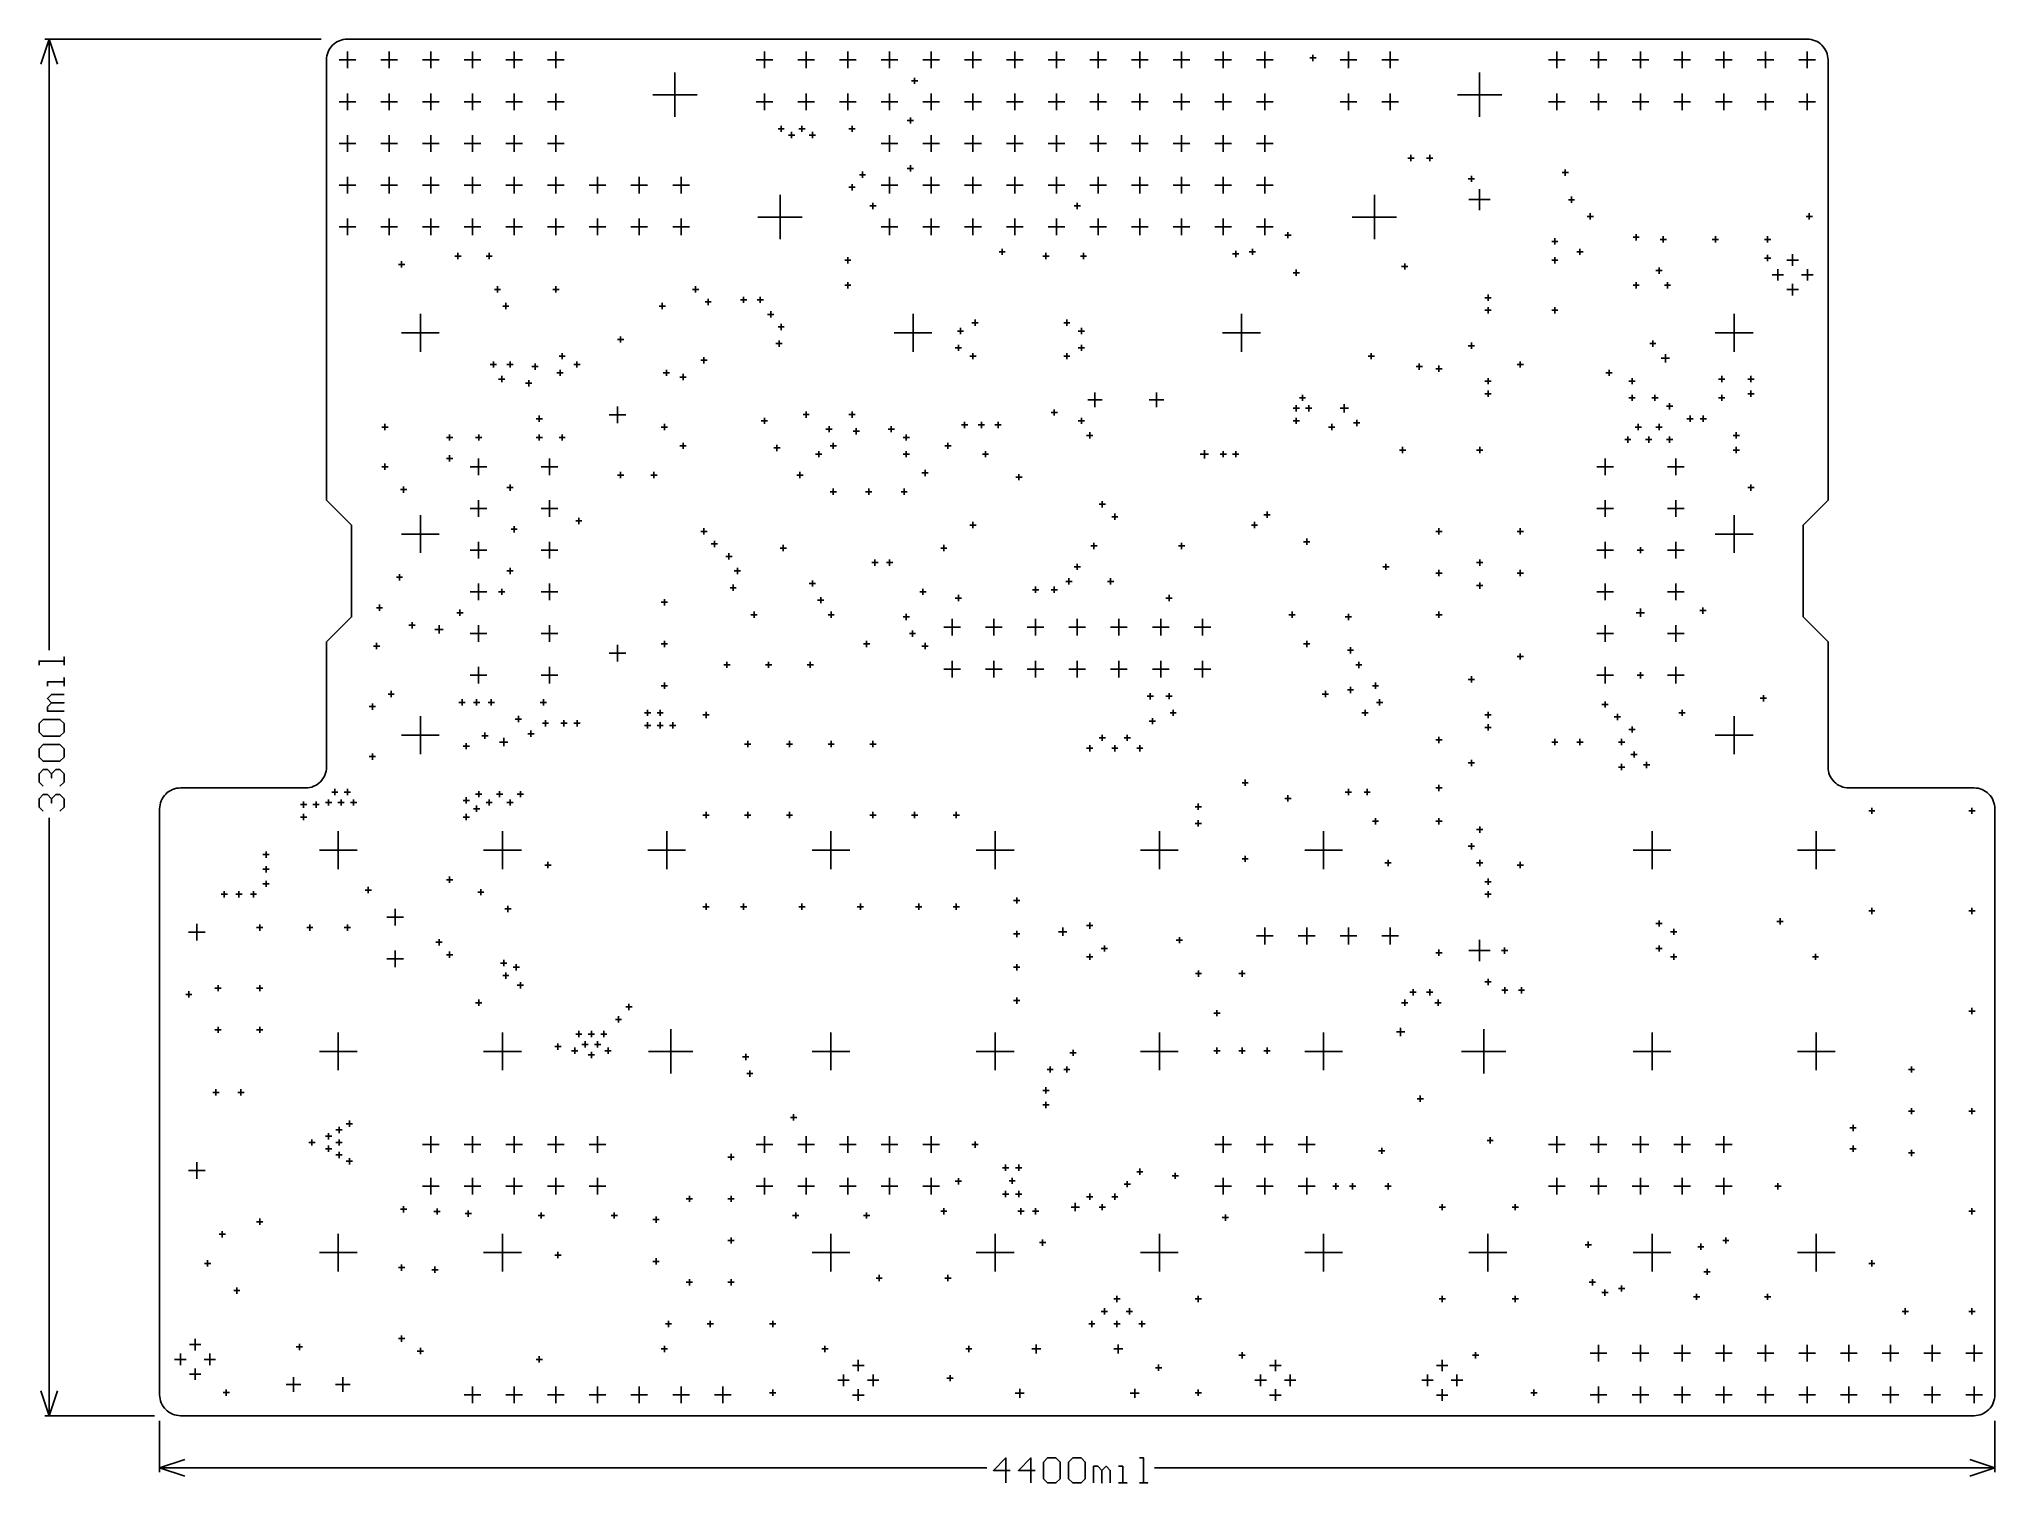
# Model space of a CAD drawing. Extents: x -2.49 to 2.2, y -2.19 to 1.28.
import ezdxf

# ---------------------------------------------------------------- set-up
doc = ezdxf.new("R2010")
doc.units = 0
doc.layers.add('gg1', color=1, linetype='CONTINUOUS')

msp = doc.modelspace()

# ---------------------------------------------------------------- linework, layer by layer
at = {"layer": 'gg1', "color": 1}
for points in [[(-2.485, 1.215), (-2.465, 1.275), (-2.445, 1.215)], [(-2.475, 1.275), (-1.8125, 1.275)], [(-2.465, -0.1901), (-2.465, 1.275)], [(-1.75, 1.275), (1.75, 1.275)], [(-1.8, 0.17), (-1.8, 1.225)], [(-1.77, 1.225), (-1.73, 1.225)], [(-1.75, 1.205), (-1.75, 1.245)], [(-1.67, 1.225), (-1.63, 1.225)], [(-1.65, 1.205), (-1.65, 1.245)], [(-1.57, 1.225), (-1.53, 1.225)], [(-1.55, 1.205), (-1.55, 1.245)], [(-1.47, 1.225), (-1.43, 1.225)], [(-1.45, 1.205), (-1.45, 1.245)], [(-1.37, 1.225), (-1.33, 1.225)], [(-1.35, 1.205), (-1.35, 1.245)], [(-1.27, 1.225), (-1.23, 1.225)], [(-1.25, 1.205), (-1.25, 1.245)], [(-0.77, 1.225), (-0.73, 1.225)], [(-0.75, 1.205), (-0.75, 1.245)], [(-0.67, 1.225), (-0.63, 1.225)], [(-0.65, 1.205), (-0.65, 1.245)], [(-0.57, 1.225), (-0.53, 1.225)], [(-0.55, 1.205), (-0.55, 1.245)], [(-0.47, 1.225), (-0.43, 1.225)], [(-0.45, 1.205), (-0.45, 1.245)], [(-0.37, 1.225), (-0.33, 1.225)], [(-0.35, 1.205), (-0.35, 1.245)], [(-0.27, 1.225), (-0.23, 1.225)], [(-0.25, 1.205), (-0.25, 1.245)], [(-0.17, 1.225), (-0.13, 1.225)], [(-0.15, 1.205), (-0.15, 1.245)], [(-0.07, 1.225), (-0.03, 1.225)], [(-0.05, 1.205), (-0.05, 1.245)], [(0.03, 1.225), (0.07, 1.225)], [(0.05, 1.205), (0.05, 1.245)], [(0.13, 1.225), (0.17, 1.225)], [(0.15, 1.205), (0.15, 1.245)], [(0.23, 1.225), (0.27, 1.225)], [(0.25, 1.205), (0.25, 1.245)], [(0.33, 1.225), (0.37, 1.225)], [(0.35, 1.205), (0.35, 1.245)], [(0.43, 1.225), (0.47, 1.225)], [(0.45, 1.205), (0.45, 1.245)], [(0.5575, 1.23), (0.5725, 1.23)], [(0.565, 1.2225), (0.565, 1.2375)], [(0.63, 1.225), (0.67, 1.225)], [(0.65, 1.205), (0.65, 1.245)], [(0.73, 1.225), (0.77, 1.225)], [(0.75, 1.205), (0.75, 1.245)], [(1.13, 1.225), (1.17, 1.225)], [(1.15, 1.205), (1.15, 1.245)], [(1.23, 1.225), (1.27, 1.225)], [(1.25, 1.205), (1.25, 1.245)], [(1.33, 1.225), (1.37, 1.225)], [(1.35, 1.205), (1.35, 1.245)], [(1.43, 1.225), (1.47, 1.225)], [(1.45, 1.205), (1.45, 1.245)], [(1.53, 1.225), (1.57, 1.225)], [(1.55, 1.205), (1.55, 1.245)], [(1.63, 1.225), (1.67, 1.225)], [(1.65, 1.205), (1.65, 1.245)], [(1.73, 1.225), (1.77, 1.225)], [(1.75, 1.205), (1.75, 1.245)], [(1.8, 0.17), (1.8, 1.225)], [(-0.9646, 1.0886), (-0.9646, 1.1949)], [(-0.3975, 1.175), (-0.3825, 1.175)], [(-0.39, 1.1675), (-0.39, 1.1825)], [(0.9646, 1.0886), (0.9646, 1.1949)], [(-1.75, 1.105), (-1.75, 1.145)], [(-1.65, 1.105), (-1.65, 1.145)], [(-1.55, 1.105), (-1.55, 1.145)], [(-1.45, 1.105), (-1.45, 1.145)], [(-1.35, 1.105), (-1.35, 1.145)], [(-1.25, 1.105), (-1.25, 1.145)], [(-1.0177, 1.1417), (-0.9114, 1.1417)], [(-0.75, 1.105), (-0.75, 1.145)], [(-0.65, 1.105), (-0.65, 1.145)], [(-0.55, 1.105), (-0.55, 1.145)], [(-0.45, 1.105), (-0.45, 1.145)], [(-0.35, 1.105), (-0.35, 1.145)], [(-0.25, 1.105), (-0.25, 1.145)], [(-0.15, 1.105), (-0.15, 1.145)], [(-0.05, 1.105), (-0.05, 1.145)], [(0.05, 1.105), (0.05, 1.145)], [(0.15, 1.105), (0.15, 1.145)], [(0.25, 1.105), (0.25, 1.145)], [(0.35, 1.105), (0.35, 1.145)], [(0.45, 1.105), (0.45, 1.145)], [(0.65, 1.105), (0.65, 1.145)], [(0.75, 1.105), (0.75, 1.145)], [(0.9114, 1.1417), (1.0177, 1.1417)], [(1.15, 1.105), (1.15, 1.145)], [(1.25, 1.105), (1.25, 1.145)], [(1.35, 1.105), (1.35, 1.145)], [(1.45, 1.105), (1.45, 1.145)], [(1.55, 1.105), (1.55, 1.145)], [(1.65, 1.105), (1.65, 1.145)], [(1.75, 1.105), (1.75, 1.145)], [(-1.77, 1.125), (-1.73, 1.125)], [(-1.67, 1.125), (-1.63, 1.125)], [(-1.57, 1.125), (-1.53, 1.125)], [(-1.47, 1.125), (-1.43, 1.125)], [(-1.37, 1.125), (-1.33, 1.125)], [(-1.27, 1.125), (-1.23, 1.125)], [(-0.77, 1.125), (-0.73, 1.125)], [(-0.67, 1.125), (-0.63, 1.125)], [(-0.57, 1.125), (-0.53, 1.125)], [(-0.47, 1.125), (-0.43, 1.125)], [(-0.4075, 1.08), (-0.3925, 1.08)], [(-0.4, 1.0725), (-0.4, 1.0875)], [(-0.37, 1.125), (-0.33, 1.125)], [(-0.27, 1.125), (-0.23, 1.125)], [(-0.17, 1.125), (-0.13, 1.125)], [(-0.07, 1.125), (-0.03, 1.125)], [(0.03, 1.125), (0.07, 1.125)], [(0.13, 1.125), (0.17, 1.125)], [(0.23, 1.125), (0.27, 1.125)], [(0.33, 1.125), (0.37, 1.125)], [(0.43, 1.125), (0.47, 1.125)], [(0.63, 1.125), (0.67, 1.125)], [(0.73, 1.125), (0.77, 1.125)], [(1.13, 1.125), (1.17, 1.125)], [(1.23, 1.125), (1.27, 1.125)], [(1.33, 1.125), (1.37, 1.125)], [(1.43, 1.125), (1.47, 1.125)], [(1.53, 1.125), (1.57, 1.125)], [(1.63, 1.125), (1.67, 1.125)], [(1.73, 1.125), (1.77, 1.125)], [(-1.75, 1.005), (-1.75, 1.045)], [(-1.65, 1.005), (-1.65, 1.045)], [(-1.55, 1.005), (-1.55, 1.045)], [(-1.45, 1.005), (-1.45, 1.045)], [(-1.35, 1.005), (-1.35, 1.045)], [(-1.25, 1.005), (-1.25, 1.045)], [(-0.7175, 1.06), (-0.7025, 1.06)], [(-0.71, 1.0525), (-0.71, 1.0675)], [(-0.6925, 1.045), (-0.6775, 1.045)], [(-0.685, 1.0375), (-0.685, 1.0525)], [(-0.6675, 1.06), (-0.6525, 1.06)], [(-0.66, 1.0525), (-0.66, 1.0675)], [(-0.6425, 1.045), (-0.6275, 1.045)], [(-0.635, 1.0375), (-0.635, 1.0525)], [(-0.5475, 1.06), (-0.5325, 1.06)], [(-0.54, 1.0525), (-0.54, 1.0675)], [(-0.45, 1.005), (-0.45, 1.045)], [(-0.35, 1.005), (-0.35, 1.045)], [(-0.25, 1.005), (-0.25, 1.045)], [(-0.15, 1.005), (-0.15, 1.045)], [(-0.05, 1.005), (-0.05, 1.045)], [(0.05, 1.005), (0.05, 1.045)], [(0.15, 1.005), (0.15, 1.045)], [(0.25, 1.005), (0.25, 1.045)], [(0.35, 1.005), (0.35, 1.045)], [(0.45, 1.005), (0.45, 1.045)], [(-1.77, 1.025), (-1.73, 1.025)], [(-1.67, 1.025), (-1.63, 1.025)], [(-1.57, 1.025), (-1.53, 1.025)], [(-1.47, 1.025), (-1.43, 1.025)], [(-1.37, 1.025), (-1.33, 1.025)], [(-1.27, 1.025), (-1.23, 1.025)], [(-0.47, 1.025), (-0.43, 1.025)], [(-0.37, 1.025), (-0.33, 1.025)], [(-0.27, 1.025), (-0.23, 1.025)], [(-0.17, 1.025), (-0.13, 1.025)], [(-0.07, 1.025), (-0.03, 1.025)], [(0.03, 1.025), (0.07, 1.025)], [(0.13, 1.025), (0.17, 1.025)], [(0.23, 1.025), (0.27, 1.025)], [(0.33, 1.025), (0.37, 1.025)], [(0.43, 1.025), (0.47, 1.025)], [(0.7925, 0.99), (0.8075, 0.99)], [(0.8, 0.9825), (0.8, 0.9975)], [(0.8375, 0.99), (0.8525, 0.99)], [(0.845, 0.9825), (0.845, 0.9975)], [(-1.75, 0.905), (-1.75, 0.945)], [(-1.65, 0.905), (-1.65, 0.945)], [(-1.55, 0.905), (-1.55, 0.945)], [(-1.45, 0.905), (-1.45, 0.945)], [(-1.35, 0.905), (-1.35, 0.945)], [(-1.25, 0.905), (-1.25, 0.945)], [(-1.15, 0.905), (-1.15, 0.945)], [(-1.05, 0.905), (-1.05, 0.945)], [(-0.95, 0.905), (-0.95, 0.945)], [(-0.5225, 0.95), (-0.5075, 0.95)], [(-0.515, 0.9425), (-0.515, 0.9575)], [(-0.45, 0.905), (-0.45, 0.945)], [(-0.4075, 0.965), (-0.3925, 0.965)], [(-0.4, 0.9575), (-0.4, 0.9725)], [(-0.35, 0.905), (-0.35, 0.945)], [(-0.25, 0.905), (-0.25, 0.945)], [(-0.15, 0.905), (-0.15, 0.945)], [(-0.05, 0.905), (-0.05, 0.945)], [(0.05, 0.905), (0.05, 0.945)], [(0.15, 0.905), (0.15, 0.945)], [(0.25, 0.905), (0.25, 0.945)], [(0.35, 0.905), (0.35, 0.945)], [(0.45, 0.905), (0.45, 0.945)], [(0.9375, 0.94), (0.9525, 0.94)], [(0.945, 0.9325), (0.945, 0.9475)], [(1.1625, 0.955), (1.1775, 0.955)], [(1.17, 0.9475), (1.17, 0.9625)], [(-1.77, 0.925), (-1.73, 0.925)], [(-1.67, 0.925), (-1.63, 0.925)], [(-1.57, 0.925), (-1.53, 0.925)], [(-1.47, 0.925), (-1.43, 0.925)], [(-1.37, 0.925), (-1.33, 0.925)], [(-1.27, 0.925), (-1.23, 0.925)], [(-1.17, 0.925), (-1.13, 0.925)], [(-1.07, 0.925), (-1.03, 0.925)], [(-0.97, 0.925), (-0.93, 0.925)], [(-0.7126, 0.7953), (-0.7126, 0.9016)], [(-0.5475, 0.92), (-0.5325, 0.92)], [(-0.54, 0.9125), (-0.54, 0.9275)], [(-0.47, 0.925), (-0.43, 0.925)], [(-0.37, 0.925), (-0.33, 0.925)], [(-0.27, 0.925), (-0.23, 0.925)], [(-0.17, 0.925), (-0.13, 0.925)], [(-0.07, 0.925), (-0.03, 0.925)], [(0.03, 0.925), (0.07, 0.925)], [(0.13, 0.925), (0.17, 0.925)], [(0.23, 0.925), (0.27, 0.925)], [(0.33, 0.925), (0.37, 0.925)], [(0.43, 0.925), (0.47, 0.925)], [(0.7126, 0.7953), (0.7126, 0.9016)], [(0.9646, 0.8646), (0.9646, 0.9157)], [(1.185, 0.8825), (1.185, 0.8975)], [(-1.75, 0.805), (-1.75, 0.845)], [(-1.65, 0.805), (-1.65, 0.845)], [(-1.55, 0.805), (-1.55, 0.845)], [(-1.45, 0.805), (-1.45, 0.845)], [(-1.35, 0.805), (-1.35, 0.845)], [(-1.25, 0.805), (-1.25, 0.845)], [(-1.15, 0.805), (-1.15, 0.845)], [(-1.05, 0.805), (-1.05, 0.845)], [(-0.95, 0.805), (-0.95, 0.845)], [(-0.7657, 0.8484), (-0.6594, 0.8484)], [(-0.4975, 0.875), (-0.4825, 0.875)], [(-0.49, 0.8675), (-0.49, 0.8825)], [(-0.45, 0.805), (-0.45, 0.845)], [(-0.35, 0.805), (-0.35, 0.845)], [(-0.25, 0.805), (-0.25, 0.845)], [(-0.15, 0.805), (-0.15, 0.845)], [(-0.05, 0.805), (-0.05, 0.845)], [(-0.0075, 0.875), (0.0075, 0.875)], [(0, 0.8675), (0, 0.8825)], [(0.05, 0.805), (0.05, 0.845)], [(0.15, 0.805), (0.15, 0.845)], [(0.25, 0.805), (0.25, 0.845)], [(0.35, 0.805), (0.35, 0.845)], [(0.45, 0.805), (0.45, 0.845)], [(0.6594, 0.8484), (0.7657, 0.8484)], [(0.939, 0.8902), (0.9902, 0.8902)], [(1.1775, 0.89), (1.1925, 0.89)], [(1.2225, 0.85), (1.2375, 0.85)], [(1.23, 0.8425), (1.23, 0.8575)], [(1.7475, 0.85), (1.7625, 0.85)], [(1.755, 0.8425), (1.755, 0.8575)], [(-1.77, 0.825), (-1.73, 0.825)], [(-1.67, 0.825), (-1.63, 0.825)], [(-1.57, 0.825), (-1.53, 0.825)], [(-1.47, 0.825), (-1.43, 0.825)], [(-1.37, 0.825), (-1.33, 0.825)], [(-1.27, 0.825), (-1.23, 0.825)], [(-1.17, 0.825), (-1.13, 0.825)], [(-1.07, 0.825), (-1.03, 0.825)], [(-0.97, 0.825), (-0.93, 0.825)], [(-0.47, 0.825), (-0.43, 0.825)], [(-0.37, 0.825), (-0.33, 0.825)], [(-0.27, 0.825), (-0.23, 0.825)], [(-0.17, 0.825), (-0.13, 0.825)], [(-0.07, 0.825), (-0.03, 0.825)], [(0.03, 0.825), (0.07, 0.825)], [(0.13, 0.825), (0.17, 0.825)], [(0.23, 0.825), (0.27, 0.825)], [(0.33, 0.825), (0.37, 0.825)], [(0.43, 0.825), (0.47, 0.825)], [(0.4975, 0.805), (0.5125, 0.805)], [(0.505, 0.7975), (0.505, 0.8125)], [(1.145, 0.7825), (1.145, 0.7975)], [(1.3325, 0.8), (1.3475, 0.8)], [(1.34, 0.7925), (1.34, 0.8075)], [(1.405, 0.7875), (1.405, 0.8025)], [(1.53, 0.7875), (1.53, 0.8025)], [(1.655, 0.7875), (1.655, 0.8025)], [(-1.4925, 0.755), (-1.4775, 0.755)], [(-1.485, 0.7475), (-1.485, 0.7625)], [(-1.4175, 0.755), (-1.4025, 0.755)], [(-1.41, 0.7475), (-1.41, 0.7625)], [(-0.55, 0.7375), (-0.55, 0.7525)], [(-0.1875, 0.765), (-0.1725, 0.765)], [(-0.18, 0.7575), (-0.18, 0.7725)], [(-0.0825, 0.755), (-0.0675, 0.755)], [(-0.075, 0.7475), (-0.075, 0.7625)], [(0.0075, 0.755), (0.0225, 0.755)], [(0.015, 0.7475), (0.015, 0.7625)], [(0.3725, 0.76), (0.3875, 0.76)], [(0.38, 0.7525), (0.38, 0.7675)], [(0.4125, 0.765), (0.4275, 0.765)], [(0.42, 0.7575), (0.42, 0.7725)], [(1.1375, 0.79), (1.1525, 0.79)], [(1.145, 0.7375), (1.145, 0.7525)], [(1.1975, 0.765), (1.2125, 0.765)], [(1.205, 0.7575), (1.205, 0.7725)], [(1.3975, 0.795), (1.4125, 0.795)], [(1.5225, 0.795), (1.5375, 0.795)], [(1.6475, 0.795), (1.6625, 0.795)], [(1.655, 0.7425), (1.655, 0.7575)], [(1.715, 0.7317), (1.715, 0.7592)], [(-1.6275, 0.735), (-1.6125, 0.735)], [(-1.62, 0.7275), (-1.62, 0.7425)], [(-0.5575, 0.745), (-0.5425, 0.745)], [(0.5175, 0.715), (0.5325, 0.715)], [(0.525, 0.7075), (0.525, 0.7225)], [(0.7775, 0.73), (0.7925, 0.73)], [(0.785, 0.7225), (0.785, 0.7375)], [(1.1375, 0.745), (1.1525, 0.745)], [(1.3875, 0.72), (1.4025, 0.72)], [(1.395, 0.7125), (1.395, 0.7275)], [(1.6475, 0.75), (1.6625, 0.75)], [(1.6658, 0.71), (1.6933, 0.71)], [(1.6796, 0.6962), (1.6796, 0.7238)], [(1.7012, 0.7454), (1.7288, 0.7454)], [(1.7367, 0.71), (1.7642, 0.71)], [(1.7504, 0.6962), (1.7504, 0.7238)], [(-1.3975, 0.675), (-1.3825, 0.675)], [(-1.39, 0.6675), (-1.39, 0.6825)], [(-1.2575, 0.675), (-1.2425, 0.675)], [(-1.25, 0.6675), (-1.25, 0.6825)], [(-0.9225, 0.675), (-0.9075, 0.675)], [(-0.915, 0.6675), (-0.915, 0.6825)], [(-0.8, 0.6425), (-0.8, 0.6575)], [(-0.76, 0.6425), (-0.76, 0.6575)], [(-0.5575, 0.685), (-0.5425, 0.685)], [(-0.55, 0.6775), (-0.55, 0.6925)], [(0.985, 0.6475), (0.985, 0.6625)], [(1.3325, 0.685), (1.3475, 0.685)], [(1.34, 0.6775), (1.34, 0.6925)], [(1.4075, 0.685), (1.4225, 0.685)], [(1.415, 0.6775), (1.415, 0.6925)], [(1.7012, 0.6746), (1.7288, 0.6746)], [(1.715, 0.6608), (1.715, 0.6883)], [(-1.5748, 0.5256), (-1.5748, 0.6161)], [(-1.3775, 0.635), (-1.3625, 0.635)], [(-1.37, 0.6275), (-1.37, 0.6425)], [(-1.0025, 0.635), (-0.9875, 0.635)], [(-0.995, 0.6275), (-0.995, 0.6425)], [(-0.8925, 0.645), (-0.8775, 0.645)], [(-0.885, 0.6375), (-0.885, 0.6525)], [(-0.8075, 0.65), (-0.7925, 0.65)], [(-0.7675, 0.65), (-0.7525, 0.65)], [(-0.7425, 0.615), (-0.7275, 0.615)], [(-0.735, 0.6075), (-0.735, 0.6225)], [(-0.3937, 0.5256), (-0.3937, 0.6161)], [(0.3937, 0.5256), (0.3937, 0.6161)], [(0.9775, 0.655), (0.9925, 0.655)], [(0.9775, 0.625), (0.9925, 0.625)], [(0.985, 0.6175), (0.985, 0.6325)], [(1.1375, 0.625), (1.1525, 0.625)], [(1.145, 0.6175), (1.145, 0.6325)], [(1.5748, 0.5256), (1.5748, 0.6161)], [(-1.6201, 0.5709), (-1.5295, 0.5709)], [(-0.7175, 0.585), (-0.7025, 0.585)], [(-0.71, 0.5775), (-0.71, 0.5925)], [(-0.439, 0.5709), (-0.3484, 0.5709)], [(-0.2875, 0.575), (-0.2725, 0.575)], [(-0.28, 0.5675), (-0.28, 0.5825)], [(-0.2525, 0.595), (-0.2375, 0.595)], [(-0.245, 0.5875), (-0.245, 0.6025)], [(-0.0325, 0.595), (-0.0175, 0.595)], [(-0.025, 0.5875), (-0.025, 0.6025)], [(0.0025, 0.575), (0.0175, 0.575)], [(0.01, 0.5675), (0.01, 0.5825)], [(0.3484, 0.5709), (0.439, 0.5709)], [(1.5295, 0.5709), (1.6201, 0.5709)], [(-1.235, 0.5075), (-1.235, 0.5225)], [(-1.1025, 0.555), (-1.0875, 0.555)], [(-1.095, 0.5475), (-1.095, 0.5625)], [(-0.7225, 0.545), (-0.7075, 0.545)], [(-0.715, 0.5375), (-0.715, 0.5525)], [(-0.2925, 0.535), (-0.2775, 0.535)], [(-0.285, 0.5275), (-0.285, 0.5425)], [(-0.25, 0.5075), (-0.25, 0.5225)], [(-0.025, 0.5075), (-0.025, 0.5225)], [(0.0025, 0.535), (0.0175, 0.535)], [(0.01, 0.5275), (0.01, 0.5425)], [(0.705, 0.5075), (0.705, 0.5225)], [(0.9375, 0.54), (0.9525, 0.54)], [(0.945, 0.5325), (0.945, 0.5475)], [(1.3725, 0.545), (1.3875, 0.545)], [(1.38, 0.5375), (1.38, 0.5525)], [(1.41, 0.5), (1.41, 0.52)], [(-1.4075, 0.495), (-1.3925, 0.495)], [(-1.4, 0.4875), (-1.4, 0.5025)], [(-1.3675, 0.495), (-1.3525, 0.495)], [(-1.36, 0.4875), (-1.36, 0.5025)], [(-1.3075, 0.49), (-1.2925, 0.49)], [(-1.3, 0.4825), (-1.3, 0.4975)], [(-1.2475, 0.475), (-1.2325, 0.475)], [(-1.2425, 0.515), (-1.2275, 0.515)], [(-1.24, 0.4675), (-1.24, 0.4825)], [(-1.2071, 0.495), (-1.1921, 0.495)], [(-1.1996, 0.4875), (-1.1996, 0.5025)], [(-0.9925, 0.475), (-0.9775, 0.475)], [(-0.985, 0.4675), (-0.985, 0.4825)], [(-0.945, 0.4575), (-0.945, 0.4725)], [(-0.9025, 0.505), (-0.8875, 0.505)], [(-0.895, 0.4975), (-0.895, 0.5125)], [(-0.2575, 0.515), (-0.2425, 0.515)], [(-0.0325, 0.515), (-0.0175, 0.515)], [(0.6975, 0.515), (0.7125, 0.515)], [(0.8125, 0.49), (0.8275, 0.49)], [(0.82, 0.4825), (0.82, 0.4975)], [(0.8596, 0.485), (0.8746, 0.485)], [(0.8671, 0.4775), (0.8671, 0.4925)], [(1.0545, 0.495), (1.0695, 0.495)], [(1.062, 0.4875), (1.062, 0.5025)], [(1.2675, 0.475), (1.2825, 0.475)], [(1.275, 0.4675), (1.275, 0.4825)], [(1.4, 0.51), (1.42, 0.51)], [(-1.3875, 0.46), (-1.3725, 0.46)], [(-1.38, 0.4525), (-1.38, 0.4675)], [(-1.3225, 0.45), (-1.3075, 0.45)], [(-1.315, 0.4425), (-1.315, 0.4575)], [(-0.9525, 0.465), (-0.9375, 0.465)], [(0.0425, 0.3925), (0.0425, 0.4275)], [(0.19, 0.3925), (0.19, 0.4275)], [(0.54, 0.4075), (0.54, 0.4225)], [(0.9775, 0.455), (0.9925, 0.455)], [(0.9775, 0.425), (0.9925, 0.425)], [(0.985, 0.4475), (0.985, 0.4625)], [(0.985, 0.4175), (0.985, 0.4325)], [(1.3225, 0.455), (1.3375, 0.455)], [(1.33, 0.4475), (1.33, 0.4625)], [(1.33, 0.4075), (1.33, 0.4225)], [(1.385, 0.4075), (1.385, 0.4225)], [(1.5375, 0.46), (1.5525, 0.46)], [(1.545, 0.4525), (1.545, 0.4675)], [(1.545, 0.4075), (1.545, 0.4225)], [(1.6075, 0.46), (1.6225, 0.46)], [(1.6075, 0.425), (1.6225, 0.425)], [(1.615, 0.4525), (1.615, 0.4675)], [(1.615, 0.4175), (1.615, 0.4325)], [(-1.1024, 0.354), (-1.1024, 0.394)], [(-0.65, 0.3675), (-0.65, 0.3825)], [(-0.54, 0.3675), (-0.54, 0.3825)], [(-0.0625, 0.38), (-0.0475, 0.38)], [(-0.055, 0.3725), (-0.055, 0.3875)], [(0.025, 0.41), (0.06, 0.41)], [(0.1725, 0.41), (0.2075, 0.41)], [(0.5175, 0.39), (0.5325, 0.39)], [(0.525, 0.3825), (0.525, 0.3975)], [(0.5325, 0.415), (0.5475, 0.415)], [(0.5475, 0.39), (0.5625, 0.39)], [(0.555, 0.3825), (0.555, 0.3975)], [(0.63, 0.39), (0.65, 0.39)], [(0.64, 0.38), (0.64, 0.4)], [(1.3225, 0.415), (1.3375, 0.415)], [(1.3775, 0.415), (1.3925, 0.415)], [(1.4125, 0.395), (1.4275, 0.395)], [(1.42, 0.3875), (1.42, 0.4025)], [(1.5375, 0.415), (1.5525, 0.415)], [(-1.6675, 0.345), (-1.6525, 0.345)], [(-1.66, 0.3375), (-1.66, 0.3525)], [(-1.2975, 0.365), (-1.2825, 0.365)], [(-1.29, 0.3575), (-1.29, 0.3725)], [(-1.1224, 0.374), (-1.0824, 0.374)], [(-0.9975, 0.345), (-0.9825, 0.345)], [(-0.99, 0.3375), (-0.99, 0.3525)], [(-0.7575, 0.36), (-0.7425, 0.36)], [(-0.75, 0.3525), (-0.75, 0.3675)], [(-0.6575, 0.375), (-0.6425, 0.375)], [(-0.6025, 0.34), (-0.5875, 0.34)], [(-0.595, 0.3325), (-0.595, 0.3475)], [(-0.5475, 0.375), (-0.5325, 0.375)], [(-0.5375, 0.335), (-0.5225, 0.335)], [(-0.53, 0.3275), (-0.53, 0.3425)], [(-0.4535, 0.34), (-0.4385, 0.34)], [(-0.446, 0.3325), (-0.446, 0.3475)], [(-0.2775, 0.35), (-0.2625, 0.35)], [(-0.27, 0.3425), (-0.27, 0.3575)], [(-0.2375, 0.35), (-0.2225, 0.35)], [(-0.23, 0.3425), (-0.23, 0.3575)], [(-0.1975, 0.35), (-0.1825, 0.35)], [(-0.19, 0.3425), (-0.19, 0.3575)], [(0.0025, 0.36), (0.0175, 0.36)], [(0.01, 0.3525), (0.01, 0.3675)], [(0.03, 0.3175), (0.03, 0.3325)], [(0.5175, 0.36), (0.5325, 0.36)], [(0.525, 0.3525), (0.525, 0.3675)], [(0.6025, 0.345), (0.6175, 0.345)], [(0.61, 0.3375), (0.61, 0.3525)], [(0.6625, 0.355), (0.6775, 0.355)], [(0.67, 0.3475), (0.67, 0.3625)], [(1.3375, 0.345), (1.3525, 0.345)], [(1.345, 0.3375), (1.345, 0.3525)], [(1.3875, 0.345), (1.4025, 0.345)], [(1.395, 0.3375), (1.395, 0.3525)], [(1.4618, 0.365), (1.4768, 0.365)], [(1.4693, 0.3575), (1.4693, 0.3725)], [(1.4932, 0.365), (1.5082, 0.365)], [(1.5007, 0.3575), (1.5007, 0.3725)], [(1.58, 0.3175), (1.58, 0.3325)], [(-1.5125, 0.32), (-1.4975, 0.32)], [(-1.505, 0.3125), (-1.505, 0.3275)], [(-1.4425, 0.32), (-1.4275, 0.32)], [(-1.435, 0.3125), (-1.435, 0.3275)], [(-1.2975, 0.32), (-1.2825, 0.32)], [(-1.29, 0.3125), (-1.29, 0.3275)], [(-1.2425, 0.32), (-1.2275, 0.32)], [(-1.235, 0.3125), (-1.235, 0.3275)], [(-0.9525, 0.3), (-0.9375, 0.3)], [(-0.945, 0.2925), (-0.945, 0.3075)], [(-0.7275, 0.295), (-0.7125, 0.295)], [(-0.72, 0.2875), (-0.72, 0.3025)], [(-0.62, 0.2725), (-0.62, 0.2875)], [(-0.5925, 0.3), (-0.5775, 0.3)], [(-0.585, 0.2925), (-0.585, 0.3075)], [(-0.4175, 0.32), (-0.4025, 0.32)], [(-0.41, 0.3125), (-0.41, 0.3275)], [(-0.41, 0.2725), (-0.41, 0.2875)], [(-0.3175, 0.3), (-0.3025, 0.3)], [(-0.31, 0.2925), (-0.31, 0.3075)], [(-0.22, 0.2725), (-0.22, 0.2875)], [(0.0225, 0.325), (0.0375, 0.325)], [(0.305, 0.27), (0.305, 0.29)], [(0.35, 0.2725), (0.35, 0.2875)], [(0.38, 0.2725), (0.38, 0.2875)], [(0.7725, 0.29), (0.7875, 0.29)], [(0.78, 0.2825), (0.78, 0.2975)], [(0.9575, 0.29), (0.9725, 0.29)], [(0.965, 0.2825), (0.965, 0.2975)], [(1.3125, 0.315), (1.3275, 0.315)], [(1.32, 0.3075), (1.32, 0.3225)], [(1.3625, 0.315), (1.3775, 0.315)], [(1.37, 0.3075), (1.37, 0.3225)], [(1.4125, 0.315), (1.4275, 0.315)], [(1.42, 0.3075), (1.42, 0.3225)], [(1.5725, 0.325), (1.5875, 0.325)], [(1.5725, 0.29), (1.5875, 0.29)], [(1.58, 0.2825), (1.58, 0.2975)], [(-1.6675, 0.25), (-1.6525, 0.25)], [(-1.66, 0.2425), (-1.66, 0.2575)], [(-1.5125, 0.27), (-1.4975, 0.27)], [(-1.505, 0.2625), (-1.505, 0.2775)], [(-1.4554, 0.25), (-1.4154, 0.25)], [(-1.4354, 0.23), (-1.4354, 0.27)], [(-1.2854, 0.25), (-1.2454, 0.25)], [(-1.2654, 0.23), (-1.2654, 0.27)], [(-1.095, 0.2225), (-1.095, 0.2375)], [(-1.015, 0.2225), (-1.015, 0.2375)], [(-0.665, 0.2225), (-0.665, 0.2375)], [(-0.6275, 0.28), (-0.6125, 0.28)], [(-0.4175, 0.28), (-0.4025, 0.28)], [(-0.3725, 0.235), (-0.3575, 0.235)], [(-0.365, 0.2275), (-0.365, 0.2425)], [(-0.2275, 0.28), (-0.2125, 0.28)], [(0.295, 0.28), (0.315, 0.28)], [(0.3425, 0.28), (0.3575, 0.28)], [(0.3725, 0.28), (0.3875, 0.28)], [(1.2454, 0.25), (1.2854, 0.25)], [(1.2654, 0.23), (1.2654, 0.27)], [(1.4154, 0.25), (1.4554, 0.25)], [(1.4354, 0.23), (1.4354, 0.27)], [(-1.6225, 0.195), (-1.6075, 0.195)], [(-1.615, 0.1875), (-1.615, 0.2025)], [(-1.3675, 0.2), (-1.3525, 0.2)], [(-1.36, 0.1925), (-1.36, 0.2075)], [(-1.1025, 0.23), (-1.0875, 0.23)], [(-1.0225, 0.23), (-1.0075, 0.23)], [(-0.6725, 0.23), (-0.6575, 0.23)], [(-0.5925, 0.19), (-0.5775, 0.19)], [(-0.585, 0.1825), (-0.585, 0.1975)], [(-0.5075, 0.19), (-0.4925, 0.19)], [(-0.5, 0.1825), (-0.5, 0.1975)], [(-0.4225, 0.19), (-0.4075, 0.19)], [(-0.415, 0.1825), (-0.415, 0.1975)], [(-0.1475, 0.225), (-0.1325, 0.225)], [(-0.14, 0.2175), (-0.14, 0.2325)], [(1.6075, 0.2), (1.6225, 0.2)], [(1.615, 0.1925), (1.615, 0.2075)], [(-1.8, 0.17), (-1.74, 0.11)], [(-1.4554, 0.15), (-1.4154, 0.15)], [(-1.4354, 0.13), (-1.4354, 0.17)], [(-1.2854, 0.15), (-1.2454, 0.15)], [(-1.2654, 0.13), (-1.2654, 0.17)], [(0.0525, 0.16), (0.0675, 0.16)], [(0.06, 0.1525), (0.06, 0.1675)], [(0.455, 0.1275), (0.455, 0.1425)], [(1.2454, 0.15), (1.2854, 0.15)], [(1.2654, 0.13), (1.2654, 0.17)], [(1.4154, 0.15), (1.4554, 0.15)], [(1.4354, 0.13), (1.4354, 0.17)], [(1.74, 0.11), (1.8, 0.17)], [(-1.8, -0.17), (-1.74, -0.11), (-1.74, 0.11)], [(-1.5748, 0.0433), (-1.5748, 0.1339)], [(-1.3575, 0.1), (-1.3425, 0.1)], [(-1.35, 0.0925), (-1.35, 0.1075)], [(-1.2025, 0.12), (-1.1875, 0.12)], [(-1.195, 0.1125), (-1.195, 0.1275)], [(-0.9025, 0.095), (-0.8875, 0.095)], [(-0.895, 0.0875), (-0.895, 0.1025)], [(-0.2575, 0.11), (-0.2425, 0.11)], [(-0.25, 0.1025), (-0.25, 0.1175)], [(0.0825, 0.13), (0.0975, 0.13)], [(0.09, 0.1225), (0.09, 0.1375)], [(0.4175, 0.11), (0.4325, 0.11)], [(0.425, 0.1025), (0.425, 0.1175)], [(0.4475, 0.135), (0.4625, 0.135)], [(0.8596, 0.095), (0.8746, 0.095)], [(0.8671, 0.0875), (0.8671, 0.1025)], [(1.0545, 0.095), (1.0695, 0.095)], [(1.062, 0.0875), (1.062, 0.1025)], [(1.5748, 0.0433), (1.5748, 0.1339)], [(1.74, -0.11), (1.74, 0.11)], [(-1.6201, 0.0886), (-1.5295, 0.0886)], [(-1.4554, 0.05), (-1.4154, 0.05)], [(-1.4354, 0.03), (-1.4354, 0.07)], [(-1.2854, 0.05), (-1.2454, 0.05)], [(-1.2654, 0.03), (-1.2654, 0.07)], [(-0.8775, 0.065), (-0.8625, 0.065)], [(-0.87, 0.0575), (-0.87, 0.0725)], [(-0.7125, 0.055), (-0.6975, 0.055)], [(-0.705, 0.0475), (-0.705, 0.0625)], [(-0.3275, 0.055), (-0.3125, 0.055)], [(-0.32, 0.0475), (-0.32, 0.0625)], [(0.0325, 0.06), (0.0475, 0.06)], [(0.04, 0.0525), (0.04, 0.0675)], [(0.2425, 0.06), (0.2575, 0.06)], [(0.25, 0.0525), (0.25, 0.0675)], [(0.5425, 0.07), (0.5575, 0.07)], [(0.55, 0.0625), (0.55, 0.0775)], [(1.2454, 0.05), (1.2854, 0.05)], [(1.2654, 0.03), (1.2654, 0.07)], [(1.3425, 0.05), (1.3575, 0.05)], [(1.35, 0.0425), (1.35, 0.0575)], [(1.4154, 0.05), (1.4554, 0.05)], [(1.4354, 0.03), (1.4354, 0.07)], [(1.5295, 0.0886), (1.6201, 0.0886)], [(-1.3675, 0), (-1.3525, 0)], [(-1.36, -0.0075), (-1.36, 0.0075)], [(-0.8425, 0.035), (-0.8275, 0.035)], [(-0.835, 0.0275), (-0.835, 0.0425)], [(-0.8225, 0), (-0.8075, 0)], [(-0.815, -0.0075), (-0.815, 0.0075)], [(-0.4925, 0.02), (-0.4775, 0.02)], [(-0.485, 0.0125), (-0.485, 0.0275)], [(-0.4575, 0.02), (-0.4425, 0.02)], [(-0.45, 0.0125), (-0.45, 0.0275)], [(-0.0075, 0.01), (0.0075, 0.01)], [(0, 0.0025), (0, 0.0175)], [(0.7325, 0.01), (0.7475, 0.01)], [(0.74, 0.0025), (0.74, 0.0175)], [(0.8671, -0.0125), (0.8671, 0.0025)], [(0.9575, 0.02), (0.9725, 0.02)], [(0.965, 0.0125), (0.965, 0.0275)], [(1.062, -0.0125), (1.062, 0.0025)], [(-1.6325, -0.015), (-1.6175, -0.015)], [(-1.625, -0.0225), (-1.625, -0.0075)], [(-1.4354, -0.07), (-1.4354, -0.03)], [(-1.38, -0.0575), (-1.38, -0.0425)], [(-1.2654, -0.07), (-1.2654, -0.03)], [(-0.8325, -0.04), (-0.8175, -0.04)], [(-0.825, -0.0475), (-0.825, -0.0325)], [(-0.6425, -0.03), (-0.6275, -0.03)], [(-0.635, -0.0375), (-0.635, -0.0225)], [(-0.37, -0.0575), (-0.37, -0.0425)], [(-0.1075, -0.045), (-0.0925, -0.045)], [(-0.1, -0.0525), (-0.1, -0.0375)], [(-0.0625, -0.045), (-0.0475, -0.045)], [(-0.055, -0.0525), (-0.055, -0.0375)], [(-0.0275, -0.025), (-0.0125, -0.025)], [(-0.02, -0.0325), (-0.02, -0.0175)], [(0.0724, -0.025), (0.0874, -0.025)], [(0.0799, -0.0325), (0.0799, -0.0175)], [(0.8596, -0.005), (0.8746, -0.005)], [(0.9575, -0.035), (0.9725, -0.035)], [(0.965, -0.0425), (0.965, -0.0275)], [(1.0545, -0.005), (1.0695, -0.005)], [(1.2654, -0.07), (1.2654, -0.03)], [(1.4354, -0.07), (1.4354, -0.03)], [(-1.6805, -0.088), (-1.6655, -0.088)], [(-1.673, -0.0955), (-1.673, -0.0805)], [(-1.48, -0.1075), (-1.48, -0.0925)], [(-1.4554, -0.05), (-1.4154, -0.05)], [(-1.3875, -0.05), (-1.3725, -0.05)], [(-1.2854, -0.05), (-1.2454, -0.05)], [(-0.9975, -0.075), (-0.9825, -0.075)], [(-0.99, -0.0825), (-0.99, -0.0675)], [(-0.6225, -0.07), (-0.6075, -0.07)], [(-0.615, -0.0775), (-0.615, -0.0625)], [(-0.3775, -0.05), (-0.3625, -0.05)], [(-0.2925, -0.065), (-0.2775, -0.065)], [(-0.285, -0.0725), (-0.285, -0.0575)], [(0.2125, -0.065), (0.2275, -0.065)], [(0.22, -0.0725), (0.22, -0.0575)], [(1.2454, -0.05), (1.2854, -0.05)], [(1.35, -0.11), (1.35, -0.09)], [(1.4154, -0.05), (1.4554, -0.05)], [(1.5, -0.1025), (1.5, -0.0875)], [(-1.6025, -0.13), (-1.5875, -0.13)], [(-1.595, -0.1375), (-1.595, -0.1225)], [(-1.54, -0.14), (-1.52, -0.14)], [(-1.53, -0.15), (-1.53, -0.13)], [(-1.4875, -0.1), (-1.4725, -0.1)], [(-1.4354, -0.17), (-1.4354, -0.13)], [(-1.2654, -0.17), (-1.2654, -0.13)], [(-0.7825, -0.105), (-0.7675, -0.105)], [(-0.775, -0.1125), (-0.775, -0.0975)], [(-0.5975, -0.105), (-0.5825, -0.105)], [(-0.59, -0.1125), (-0.59, -0.0975)], [(-0.4175, -0.11), (-0.4025, -0.11)], [(-0.41, -0.1175), (-0.41, -0.1025)], [(-0.32, -0.135), (-0.28, -0.135)], [(-0.3, -0.155), (-0.3, -0.115)], [(-0.22, -0.135), (-0.18, -0.135)], [(-0.2, -0.155), (-0.2, -0.115)], [(-0.12, -0.135), (-0.08, -0.135)], [(-0.1, -0.155), (-0.1, -0.115)], [(-0.02, -0.135), (0.02, -0.135)], [(0, -0.155), (0, -0.115)], [(0.08, -0.135), (0.12, -0.135)], [(0.1, -0.155), (0.1, -0.115)], [(0.18, -0.135), (0.22, -0.135)], [(0.2, -0.155), (0.2, -0.115)], [(0.28, -0.135), (0.32, -0.135)], [(0.3, -0.155), (0.3, -0.115)], [(0.5075, -0.105), (0.5225, -0.105)], [(0.515, -0.1125), (0.515, -0.0975)], [(0.6425, -0.11), (0.6575, -0.11)], [(0.65, -0.1175), (0.65, -0.1025)], [(0.8596, -0.105), (0.8746, -0.105)], [(0.8671, -0.1125), (0.8671, -0.0975)], [(1.2654, -0.17), (1.2654, -0.13)], [(1.34, -0.1), (1.36, -0.1)], [(1.4354, -0.17), (1.4354, -0.13)], [(1.4925, -0.095), (1.5075, -0.095)], [(1.74, -0.11), (1.8, -0.17)], [(-1.8, -0.47), (-1.8, -0.17)], [(-1.6875, -0.18), (-1.6725, -0.18)], [(-1.68, -0.1875), (-1.68, -0.1725)], [(-1.4554, -0.15), (-1.4154, -0.15)], [(-1.2854, -0.15), (-1.2454, -0.15)], [(-1.1024, -0.2168), (-1.1024, -0.1769)], [(-0.9975, -0.175), (-0.9825, -0.175)], [(-0.99, -0.1825), (-0.99, -0.1675)], [(-0.5125, -0.175), (-0.4975, -0.175)], [(-0.505, -0.1825), (-0.505, -0.1675)], [(-0.4025, -0.15), (-0.3875, -0.15)], [(-0.395, -0.1575), (-0.395, -0.1425)], [(-0.3725, -0.18), (-0.3575, -0.18)], [(-0.365, -0.1875), (-0.365, -0.1725)], [(0.5425, -0.175), (0.5575, -0.175)], [(0.55, -0.1825), (0.55, -0.1675)], [(0.655, -0.1975), (0.655, -0.1825)], [(1.2454, -0.15), (1.2854, -0.15)], [(1.4154, -0.15), (1.4554, -0.15)], [(1.8, -0.47), (1.8, -0.17)], [(-2.429, -0.2261), (-2.429, -0.2061), (-2.429, -0.2161), (-2.489, -0.2161), (-2.489, -0.2261)], [(-1.4354, -0.27), (-1.4354, -0.23)], [(-1.2654, -0.27), (-1.2654, -0.23)], [(-1.1224, -0.1969), (-1.0824, -0.1969)], [(-0.8475, -0.225), (-0.8325, -0.225)], [(-0.84, -0.2325), (-0.84, -0.2175)], [(-0.7475, -0.225), (-0.7325, -0.225)], [(-0.74, -0.2325), (-0.74, -0.2175)], [(-0.6475, -0.225), (-0.6325, -0.225)], [(-0.64, -0.2325), (-0.64, -0.2175)], [(-0.3, -0.255), (-0.3, -0.215)], [(-0.2, -0.255), (-0.2, -0.215)], [(-0.1, -0.255), (-0.1, -0.215)], [(0, -0.255), (0, -0.215)], [(0.1, -0.255), (0.1, -0.215)], [(0.2, -0.255), (0.2, -0.215)], [(0.3, -0.255), (0.3, -0.215)], [(0.6475, -0.19), (0.6625, -0.19)], [(0.6675, -0.2252), (0.6825, -0.2252)], [(0.675, -0.2327), (0.675, -0.2177)], [(1.0545, -0.205), (1.0695, -0.205)], [(1.062, -0.2125), (1.062, -0.1975)], [(1.2654, -0.27), (1.2654, -0.23)], [(1.4354, -0.27), (1.4354, -0.23)], [(-2.429, -0.276), (-2.429, -0.256), (-2.429, -0.266), (-2.469, -0.266), (-2.469, -0.276)], [(-1.4554, -0.25), (-1.4154, -0.25)], [(-1.2854, -0.25), (-1.2454, -0.25)], [(-0.9975, -0.275), (-0.9825, -0.275)], [(-0.99, -0.2825), (-0.99, -0.2675)], [(-0.32, -0.235), (-0.28, -0.235)], [(-0.22, -0.235), (-0.18, -0.235)], [(-0.12, -0.235), (-0.08, -0.235)], [(-0.02, -0.235), (0.02, -0.235)], [(0.08, -0.235), (0.12, -0.235)], [(0.18, -0.235), (0.22, -0.235)], [(0.28, -0.235), (0.32, -0.235)], [(0.655, -0.2925), (0.655, -0.2775)], [(0.7075, -0.275), (0.7225, -0.275)], [(0.715, -0.2825), (0.715, -0.2675)], [(0.9375, -0.26), (0.9525, -0.26)], [(0.945, -0.2675), (0.945, -0.2525)], [(1.2454, -0.25), (1.2854, -0.25)], [(1.3425, -0.25), (1.3575, -0.25)], [(1.35, -0.2575), (1.35, -0.2425)], [(1.4154, -0.25), (1.4554, -0.25)], [(-2.429, -0.336), (-2.469, -0.336), (-2.469, -0.326), (-2.459, -0.316), (-2.429, -0.316), (-2.459, -0.316), (-2.469, -0.306), (-2.459, -0.296), (-2.429, -0.296)], [(-1.6975, -0.325), (-1.6825, -0.325)], [(-1.69, -0.3325), (-1.69, -0.3175)], [(-1.6525, -0.295), (-1.6375, -0.295)], [(-1.645, -0.3025), (-1.645, -0.2875)], [(-1.4825, -0.315), (-1.4675, -0.315)], [(-1.475, -0.3225), (-1.475, -0.3075)], [(-1.4475, -0.315), (-1.4325, -0.315)], [(-1.44, -0.3225), (-1.44, -0.3075)], [(-1.4125, -0.315), (-1.3975, -0.315)], [(-1.405, -0.3225), (-1.405, -0.3075)], [(-1.2875, -0.315), (-1.2725, -0.315)], [(-1.28, -0.3225), (-1.28, -0.3075)], [(0.1675, -0.3003), (0.1825, -0.3003)], [(0.175, -0.3078), (0.175, -0.2928)], [(0.2125, -0.3), (0.2275, -0.3)], [(0.22, -0.3075), (0.22, -0.2925)], [(0.5875, -0.295), (0.6025, -0.295)], [(0.595, -0.3025), (0.595, -0.2875)], [(0.6475, -0.285), (0.6625, -0.285)], [(0.7175, -0.315), (0.7325, -0.315)], [(0.725, -0.3225), (0.725, -0.3075)], [(1.2579, -0.32), (1.2729, -0.32)], [(1.2654, -0.3275), (1.2654, -0.3125)], [(1.6375, -0.305), (1.6525, -0.305)], [(1.645, -0.3125), (1.645, -0.2975)], [(-2.479, -0.396), (-2.489, -0.386), (-2.489, -0.366), (-2.479, -0.356), (-2.439, -0.356), (-2.429, -0.366), (-2.429, -0.386), (-2.439, -0.396), (-2.479, -0.396)], [(-1.5748, -0.439), (-1.5748, -0.3484)], [(-1.3475, -0.355), (-1.3325, -0.355)], [(-1.34, -0.3625), (-1.34, -0.3475)], [(-1.2825, -0.365), (-1.2675, -0.365)], [(-1.275, -0.3725), (-1.275, -0.3575)], [(-1.2382, -0.365), (-1.2232, -0.365)], [(-1.2307, -0.3725), (-1.2307, -0.3575)], [(-1.2068, -0.365), (-1.1918, -0.365)], [(-1.1993, -0.3725), (-1.1993, -0.3575)], [(-1.0375, -0.34), (-1.0225, -0.34)], [(-1.0375, -0.37), (-1.0225, -0.37)], [(-1.03, -0.3475), (-1.03, -0.3325)], [(-1.03, -0.3775), (-1.03, -0.3625)], [(-1.0075, -0.34), (-0.9925, -0.34)], [(-1.0075, -0.37), (-0.9925, -0.37)], [(-1, -0.3475), (-1, -0.3325)], [(-1, -0.3775), (-1, -0.3625)], [(-0.9775, -0.37), (-0.9625, -0.37)], [(-0.97, -0.3775), (-0.97, -0.3625)], [(-0.8975, -0.345), (-0.8825, -0.345)], [(-0.89, -0.3525), (-0.89, -0.3375)], [(0.1725, -0.36), (0.1875, -0.36)], [(0.18, -0.3675), (0.18, -0.3525)], [(0.2225, -0.34), (0.2375, -0.34)], [(0.23, -0.3475), (0.23, -0.3325)], [(0.6825, -0.34), (0.6975, -0.34)], [(0.69, -0.3475), (0.69, -0.3325)], [(0.9775, -0.345), (0.9925, -0.345)], [(0.9775, -0.375), (0.9925, -0.375)], [(0.985, -0.3525), (0.985, -0.3375)], [(0.985, -0.3825), (0.985, -0.3675)], [(1.2875, -0.35), (1.3025, -0.35)], [(1.295, -0.3575), (1.295, -0.3425)], [(1.33, -0.3875), (1.33, -0.3725)], [(1.4425, -0.34), (1.4575, -0.34)], [(1.45, -0.3475), (1.45, -0.3325)], [(1.5748, -0.439), (1.5748, -0.3484)], [(-2.479, -0.456), (-2.489, -0.446), (-2.489, -0.426), (-2.479, -0.416), (-2.439, -0.416), (-2.429, -0.426), (-2.429, -0.446), (-2.439, -0.456), (-2.479, -0.456)], [(-1.6201, -0.3937), (-1.5295, -0.3937)], [(-1.4725, -0.42), (-1.4575, -0.42)], [(-1.465, -0.4275), (-1.465, -0.4125)], [(-1.4275, -0.395), (-1.4125, -0.395)], [(-1.42, -0.4025), (-1.42, -0.3875)], [(-1.385, -0.41), (-1.365, -0.41)], [(-1.375, -0.42), (-1.375, -0.4)], [(-1.3175, -0.39), (-1.3025, -0.39)], [(-1.31, -0.3975), (-1.31, -0.3825)], [(-0.7975, -0.415), (-0.7825, -0.415)], [(-0.79, -0.4225), (-0.79, -0.4075)], [(-0.6975, -0.415), (-0.6825, -0.415)], [(-0.69, -0.4225), (-0.69, -0.4075)], [(-0.5975, -0.415), (-0.5825, -0.415)], [(-0.59, -0.4225), (-0.59, -0.4075)], [(-0.4975, -0.415), (-0.4825, -0.415)], [(-0.49, -0.4225), (-0.49, -0.4075)], [(0.03, -0.4325), (0.03, -0.4175)], [(0.0525, -0.4), (0.0675, -0.4)], [(0.06, -0.4075), (0.06, -0.3925)], [(0.09, -0.4325), (0.09, -0.4175)], [(0.1125, -0.4), (0.1275, -0.4)], [(0.12, -0.4075), (0.12, -0.3925)], [(0.15, -0.4325), (0.15, -0.4175)], [(0.8596, -0.405), (0.8746, -0.405)], [(0.8671, -0.4125), (0.8671, -0.3975)], [(1.1375, -0.41), (1.1525, -0.41)], [(1.145, -0.4175), (1.145, -0.4025)], [(1.1975, -0.41), (1.2125, -0.41)], [(1.205, -0.4175), (1.205, -0.4025)], [(1.2975, -0.41), (1.3125, -0.41)], [(1.305, -0.4175), (1.305, -0.4025)], [(1.3225, -0.38), (1.3375, -0.38)], [(1.5295, -0.3937), (1.6201, -0.3937)], [(-1.6975, -0.445), (-1.6825, -0.445)], [(-1.69, -0.4525), (-1.69, -0.4375)], [(0.0225, -0.425), (0.0375, -0.425)], [(0.0825, -0.425), (0.0975, -0.425)], [(0.1425, -0.425), (0.1575, -0.425)], [(0.9375, -0.46), (0.9525, -0.46)], [(0.945, -0.4675), (0.945, -0.4525)], [(1.305, -0.4775), (1.305, -0.4625)], [(1.3275, -0.44), (1.3425, -0.44)], [(1.335, -0.4475), (1.335, -0.4325)], [(1.3575, -0.465), (1.3725, -0.465)], [(1.365, -0.4725), (1.365, -0.4575)], [(-2.479, -0.516), (-2.489, -0.506), (-2.489, -0.486), (-2.479, -0.476), (-2.469, -0.476), (-2.459, -0.486), (-2.459, -0.496), (-2.459, -0.486), (-2.449, -0.476), (-2.439, -0.476), (-2.429, -0.486), (-2.429, -0.506), (-2.439, -0.516)], [(0.395, -0.5075), (0.41, -0.5075)], [(0.4025, -0.515), (0.4025, -0.5)], [(0.8671, -0.5275), (0.8671, -0.5125)], [(1.2975, -0.47), (1.3125, -0.47)], [(-2.479, -0.5759), (-2.489, -0.5659), (-2.489, -0.5459), (-2.479, -0.536), (-2.469, -0.536), (-2.459, -0.5459), (-2.459, -0.5559), (-2.459, -0.5459), (-2.449, -0.536), (-2.439, -0.536), (-2.429, -0.5459), (-2.429, -0.5659), (-2.439, -0.5759)], [(-2.15, -0.52), (-1.85, -0.52)], [(-1.8625, -0.56), (-1.8475, -0.56)], [(-1.855, -0.5675), (-1.855, -0.5525)], [(-1.8325, -0.56), (-1.8175, -0.56)], [(-1.825, -0.5675), (-1.825, -0.5525)], [(-1.8025, -0.555), (-1.7875, -0.555)], [(-1.795, -0.5625), (-1.795, -0.5475)], [(-1.7875, -0.53), (-1.7725, -0.53)], [(-1.78, -0.5375), (-1.78, -0.5225)], [(-1.7725, -0.555), (-1.7575, -0.555)], [(-1.765, -0.5625), (-1.765, -0.5475)], [(-1.7575, -0.53), (-1.7425, -0.53)], [(-1.75, -0.5375), (-1.75, -0.5225)], [(-1.7425, -0.555), (-1.7275, -0.555)], [(-1.735, -0.5625), (-1.735, -0.5475)], [(-1.4725, -0.55), (-1.4575, -0.55)], [(-1.465, -0.5575), (-1.465, -0.5425)], [(-1.4425, -0.535), (-1.4275, -0.535)], [(-1.44, -0.5775), (-1.44, -0.5625)], [(-1.435, -0.5425), (-1.435, -0.5275)], [(-1.4175, -0.555), (-1.4025, -0.555)], [(-1.41, -0.5625), (-1.41, -0.5475)], [(-1.3925, -0.535), (-1.3775, -0.535)], [(-1.385, -0.5425), (-1.385, -0.5275)], [(-1.3675, -0.555), (-1.3525, -0.555)], [(-1.36, -0.5625), (-1.36, -0.5475)], [(-1.3425, -0.535), (-1.3275, -0.535)], [(-1.335, -0.5425), (-1.335, -0.5275)], [(0.29, -0.5725), (0.29, -0.5575)], [(0.4975, -0.545), (0.5125, -0.545)], [(0.505, -0.5525), (0.505, -0.5375)], [(0.6425, -0.53), (0.6575, -0.53)], [(0.65, -0.5375), (0.65, -0.5225)], [(0.6875, -0.53), (0.7025, -0.53)], [(0.695, -0.5375), (0.695, -0.5225)], [(0.8596, -0.52), (0.8746, -0.52)], [(1.85, -0.52), (2.15, -0.52)], [(-2.465, -2.025), (-2.465, -0.5919)], [(-2.2, -1.975), (-2.2, -0.57)], [(-1.8625, -0.59), (-1.8475, -0.59)], [(-1.855, -0.5975), (-1.855, -0.5825)], [(-1.4725, -0.59), (-1.4575, -0.59)], [(-1.465, -0.5975), (-1.465, -0.5825)], [(-1.4475, -0.57), (-1.4325, -0.57)], [(-0.8975, -0.585), (-0.8825, -0.585)], [(-0.89, -0.5925), (-0.89, -0.5775)], [(-0.7975, -0.585), (-0.7825, -0.585)], [(-0.79, -0.5925), (-0.79, -0.5775)], [(-0.6975, -0.585), (-0.6825, -0.585)], [(-0.69, -0.5925), (-0.69, -0.5775)], [(-0.4975, -0.585), (-0.4825, -0.585)], [(-0.49, -0.5925), (-0.49, -0.5775)], [(-0.3975, -0.585), (-0.3825, -0.585)], [(-0.39, -0.5925), (-0.39, -0.5775)], [(-0.2975, -0.585), (-0.2825, -0.585)], [(-0.29, -0.5925), (-0.29, -0.5775)], [(0.2825, -0.565), (0.2975, -0.565)], [(0.2825, -0.605), (0.2975, -0.605)], [(0.29, -0.6125), (0.29, -0.5975)], [(0.7075, -0.6), (0.7225, -0.6)], [(0.715, -0.6075), (0.715, -0.5925)], [(0.8596, -0.6), (0.8746, -0.6)], [(0.8671, -0.6075), (0.8671, -0.5925)], [(1.8975, -0.575), (1.9125, -0.575)], [(1.905, -0.5825), (1.905, -0.5675)], [(2.1375, -0.575), (2.1525, -0.575)], [(2.145, -0.5825), (2.145, -0.5675)], [(2.2, -1.975), (2.2, -0.57)], [(-1.7717, -0.7146), (-1.7717, -0.624)], [(-1.378, -0.7146), (-1.378, -0.624)], [(-0.9843, -0.7146), (-0.9843, -0.624)], [(-0.5906, -0.7146), (-0.5906, -0.624)], [(-0.1969, -0.7146), (-0.1969, -0.624)], [(0.1969, -0.7146), (0.1969, -0.624)], [(0.5906, -0.7146), (0.5906, -0.624)], [(0.945, -0.6675), (0.945, -0.6525)], [(0.9575, -0.62), (0.9725, -0.62)], [(0.965, -0.6275), (0.965, -0.6125)], [(1.378, -0.7146), (1.378, -0.624)], [(1.7717, -0.7146), (1.7717, -0.624)], [(-1.9525, -0.68), (-1.9375, -0.68)], [(-1.945, -0.6875), (-1.945, -0.6725)], [(-1.8169, -0.6693), (-1.7264, -0.6693)], [(-1.4232, -0.6693), (-1.3327, -0.6693)], [(-1.2691, -0.7125), (-1.2691, -0.6975)], [(-1.0295, -0.6693), (-0.939, -0.6693)], [(-0.6358, -0.6693), (-0.5453, -0.6693)], [(-0.2421, -0.6693), (-0.1516, -0.6693)], [(0.1516, -0.6693), (0.2421, -0.6693)], [(0.395, -0.69), (0.41, -0.69)], [(0.4025, -0.6975), (0.4025, -0.6825)], [(0.5453, -0.6693), (0.6358, -0.6693)], [(0.7375, -0.7), (0.7525, -0.7)], [(0.745, -0.7075), (0.745, -0.6925)], [(0.9375, -0.66), (0.9525, -0.66)], [(0.9575, -0.7), (0.9725, -0.7)], [(0.965, -0.7075), (0.965, -0.6925)], [(1.062, -0.7125), (1.062, -0.6975)], [(1.3327, -0.6693), (1.4232, -0.6693)], [(1.7264, -0.6693), (1.8169, -0.6693)], [(-1.9525, -0.715), (-1.9375, -0.715)], [(-1.9525, -0.75), (-1.9375, -0.75)], [(-1.945, -0.7225), (-1.945, -0.7075)], [(-1.945, -0.7575), (-1.945, -0.7425)], [(-1.5125, -0.74), (-1.4975, -0.74)], [(-1.505, -0.7475), (-1.505, -0.7325)], [(-1.2766, -0.705), (-1.2616, -0.705)], [(0.9775, -0.745), (0.9925, -0.745)], [(0.985, -0.7525), (0.985, -0.7375)], [(1.0545, -0.705), (1.0695, -0.705)], [(-2.0525, -0.775), (-2.0375, -0.775)], [(-2.045, -0.7825), (-2.045, -0.7675)], [(-2.0175, -0.775), (-2.0025, -0.775)], [(-2.01, -0.7825), (-2.01, -0.7675)], [(-1.9825, -0.775), (-1.9675, -0.775)], [(-1.975, -0.7825), (-1.975, -0.7675)], [(-1.7075, -0.765), (-1.6925, -0.765)], [(-1.7, -0.7725), (-1.7, -0.7575)], [(-1.4375, -0.77), (-1.4225, -0.77)], [(-1.43, -0.7775), (-1.43, -0.7625)], [(-0.1525, -0.79), (-0.1375, -0.79)], [(-0.145, -0.7975), (-0.145, -0.7825)], [(0.9775, -0.775), (0.9925, -0.775)], [(0.985, -0.7825), (0.985, -0.7675)], [(-1.655, -0.83), (-1.615, -0.83)], [(-1.635, -0.85), (-1.635, -0.81)], [(-1.3725, -0.81), (-1.3575, -0.81)], [(-1.365, -0.8175), (-1.365, -0.8025)], [(-0.8975, -0.805), (-0.8825, -0.805)], [(-0.89, -0.8125), (-0.89, -0.7975)], [(-0.8075, -0.805), (-0.7925, -0.805)], [(-0.8, -0.8125), (-0.8, -0.7975)], [(-0.6675, -0.805), (-0.6525, -0.805)], [(-0.66, -0.8125), (-0.66, -0.7975)], [(-0.5275, -0.805), (-0.5125, -0.805)], [(-0.52, -0.8125), (-0.52, -0.7975)], [(-0.3875, -0.805), (-0.3725, -0.805)], [(-0.38, -0.8125), (-0.38, -0.7975)], [(-0.2975, -0.805), (-0.2825, -0.805)], [(-0.29, -0.8125), (-0.29, -0.7975)], [(0.03, -0.8575), (0.03, -0.8425)], [(1.395, -0.8525), (1.395, -0.8375)], [(1.6775, -0.84), (1.6925, -0.84)], [(1.685, -0.8475), (1.685, -0.8325)], [(1.8975, -0.815), (1.9125, -0.815)], [(1.905, -0.8225), (1.905, -0.8075)], [(2.1375, -0.815), (2.1525, -0.815)], [(2.145, -0.8225), (2.145, -0.8075)], [(-2.1312, -0.8661), (-2.0912, -0.8661)], [(-2.1112, -0.8861), (-2.1112, -0.8461)], [(-1.9675, -0.855), (-1.9525, -0.855)], [(-1.96, -0.8625), (-1.96, -0.8475)], [(-1.8475, -0.855), (-1.8325, -0.855)], [(-1.84, -0.8625), (-1.84, -0.8475)], [(-1.7575, -0.855), (-1.7425, -0.855)], [(-1.75, -0.8625), (-1.75, -0.8475)], [(-1.5375, -0.89), (-1.5225, -0.89)], [(-1.53, -0.8975), (-1.53, -0.8825)], [(-0.1525, -0.87), (-0.1375, -0.87)], [(-0.145, -0.8775), (-0.145, -0.8625)], [(-0.045, -0.865), (-0.025, -0.865)], [(-0.035, -0.875), (-0.035, -0.855)], [(0.0225, -0.85), (0.0375, -0.85)], [(0.2375, -0.885), (0.2525, -0.885)], [(0.245, -0.8925), (0.245, -0.8775)], [(0.43, -0.875), (0.47, -0.875)], [(0.45, -0.895), (0.45, -0.855)], [(0.53, -0.875), (0.57, -0.875)], [(0.55, -0.895), (0.55, -0.855)], [(0.63, -0.875), (0.67, -0.875)], [(0.65, -0.895), (0.65, -0.855)], [(0.73, -0.875), (0.77, -0.875)], [(0.75, -0.895), (0.75, -0.855)], [(0.9646, -0.9354), (0.9646, -0.8843)], [(1.3875, -0.845), (1.4025, -0.845)], [(1.4225, -0.865), (1.4375, -0.865)], [(1.43, -0.8725), (1.43, -0.8575)], [(-1.655, -0.93), (-1.615, -0.93)], [(-1.635, -0.95), (-1.635, -0.91)], [(-1.5125, -0.92), (-1.4975, -0.92)], [(-1.505, -0.9275), (-1.505, -0.9125)], [(-1.375, -0.9475), (-1.375, -0.9325)], [(0.0225, -0.925), (0.0375, -0.925)], [(0.03, -0.9325), (0.03, -0.9175)], [(0.0575, -0.905), (0.0725, -0.905)], [(0.065, -0.9125), (0.065, -0.8975)], [(0.8596, -0.915), (0.8746, -0.915)], [(0.8671, -0.9225), (0.8671, -0.9075)], [(0.939, -0.9098), (0.9902, -0.9098)], [(1.0171, -0.91), (1.0321, -0.91)], [(1.0246, -0.9175), (1.0246, -0.9025)], [(1.3875, -0.905), (1.4025, -0.905)], [(1.395, -0.9125), (1.395, -0.8975)], [(1.4225, -0.925), (1.4375, -0.925)], [(1.43, -0.9325), (1.43, -0.9175)], [(1.7625, -0.925), (1.7775, -0.925)], [(1.77, -0.9325), (1.77, -0.9175)], [(-1.3825, -0.94), (-1.3675, -0.94)], [(-1.3775, -0.97), (-1.3625, -0.97)], [(-1.37, -0.9775), (-1.37, -0.9625)], [(-1.3525, -0.95), (-1.3375, -0.95)], [(-1.345, -0.9575), (-1.345, -0.9425)], [(-0.1525, -0.95), (-0.1375, -0.95)], [(-0.145, -0.9575), (-0.145, -0.9425)], [(0.2831, -0.965), (0.2981, -0.965)], [(0.2906, -0.9725), (0.2906, -0.9575)], [(0.3875, -0.965), (0.4025, -0.965)], [(0.395, -0.9725), (0.395, -0.9575)], [(0.985, -0.9925), (0.985, -0.9775)], [(-2.1375, -1.015), (-2.1225, -1.015)], [(-2.13, -1.0225), (-2.13, -1.0075)], [(-2.0675, -1), (-2.0525, -1)], [(-2.06, -1.0075), (-2.06, -0.9925)], [(-1.9675, -1), (-1.9525, -1)], [(-1.96, -1.0075), (-1.96, -0.9925)], [(-1.435, -1.0425), (-1.435, -1.0275)], [(-1.3425, -0.993), (-1.3275, -0.993)], [(-1.335, -1.0005), (-1.335, -0.9855)], [(-0.1525, -1.03), (-0.1375, -1.03)], [(-0.145, -1.0375), (-0.145, -1.0225)], [(0.785, -1.0425), (0.785, -1.0275)], [(0.7975, -1.01), (0.8125, -1.01)], [(0.805, -1.0175), (0.805, -1.0025)], [(0.8375, -1.01), (0.8525, -1.01)], [(0.845, -1.0175), (0.845, -1.0025)], [(0.865, -1.0425), (0.865, -1.0275)], [(0.9775, -0.985), (0.9925, -0.985)], [(1.0175, -1.005), (1.0325, -1.005)], [(1.025, -1.0125), (1.025, -0.9975)], [(1.0575, -1.005), (1.0725, -1.005)], [(1.065, -1.0125), (1.065, -0.9975)], [(-1.4425, -1.035), (-1.4275, -1.035)], [(-1.1075, -1.075), (-1.0925, -1.075)], [(-1.1, -1.0825), (-1.1, -1.0675)], [(-1.0825, -1.045), (-1.0675, -1.045)], [(-1.075, -1.0525), (-1.075, -1.0375)], [(0.3275, -1.06), (0.3425, -1.06)], [(0.335, -1.0675), (0.335, -1.0525)], [(0.7775, -1.035), (0.7925, -1.035)], [(0.8575, -1.035), (0.8725, -1.035)], [(2.1375, -1.055), (2.1525, -1.055)], [(2.145, -1.0625), (2.145, -1.0475)], [(-2.0675, -1.1), (-2.0525, -1.1)], [(-2.06, -1.1075), (-2.06, -1.0925)], [(-1.9675, -1.1), (-1.9525, -1.1)], [(-1.96, -1.1075), (-1.96, -1.0925)], [(-1.7717, -1.1968), (-1.7717, -1.1063)], [(-1.378, -1.1968), (-1.378, -1.1063)], [(-1.2025, -1.11), (-1.1875, -1.11)], [(-1.195, -1.1175), (-1.195, -1.1025)], [(-1.1725, -1.11), (-1.1575, -1.11)], [(-1.165, -1.1175), (-1.165, -1.1025)], [(-1.1425, -1.11), (-1.1275, -1.11)], [(-1.135, -1.1175), (-1.135, -1.1025)], [(-0.9744, -1.2047), (-0.9744, -1.0984)], [(-0.5906, -1.1968), (-0.5906, -1.1063)], [(-0.1969, -1.1968), (-0.1969, -1.1063)], [(0.1969, -1.1968), (0.1969, -1.1063)], [(0.5906, -1.1968), (0.5906, -1.1063)], [(0.765, -1.105), (0.785, -1.105)], [(0.775, -1.115), (0.775, -1.095)], [(0.9744, -1.2047), (0.9744, -1.0984)], [(1.378, -1.1968), (1.378, -1.1063)], [(1.7717, -1.1968), (1.7717, -1.1063)], [(-1.8169, -1.1516), (-1.7264, -1.1516)], [(-1.4232, -1.1516), (-1.3327, -1.1516)], [(-1.2525, -1.14), (-1.2375, -1.14)], [(-1.245, -1.1475), (-1.245, -1.1325)], [(-1.2125, -1.15), (-1.1975, -1.15)], [(-1.205, -1.1575), (-1.205, -1.1425)], [(-1.1875, -1.135), (-1.1725, -1.135)], [(-1.18, -1.1425), (-1.18, -1.1275)], [(-1.1725, -1.16), (-1.1575, -1.16)], [(-1.165, -1.1675), (-1.165, -1.1525)], [(-1.1575, -1.135), (-1.1425, -1.135)], [(-1.15, -1.1425), (-1.15, -1.1275)], [(-1.1325, -1.15), (-1.1175, -1.15)], [(-1.125, -1.1575), (-1.125, -1.1425)], [(-1.0276, -1.1516), (-0.9213, -1.1516)], [(-0.8025, -1.165), (-0.7875, -1.165)], [(-0.795, -1.1725), (-0.795, -1.1575)], [(-0.6358, -1.1516), (-0.5453, -1.1516)], [(-0.2421, -1.1516), (-0.1516, -1.1516)], [(-0.0175, -1.155), (-0.0025, -1.155)], [(-0.01, -1.1625), (-0.01, -1.1475)], [(0.1516, -1.1516), (0.2421, -1.1516)], [(0.3275, -1.15), (0.3425, -1.15)], [(0.335, -1.1575), (0.335, -1.1425)], [(0.3875, -1.15), (0.4025, -1.15)], [(0.395, -1.1575), (0.395, -1.1425)], [(0.4475, -1.15), (0.4625, -1.15)], [(0.455, -1.1575), (0.455, -1.1425)], [(0.5453, -1.1516), (0.6358, -1.1516)], [(0.9213, -1.1516), (1.0276, -1.1516)], [(1.3327, -1.1516), (1.4232, -1.1516)], [(1.7264, -1.1516), (1.8169, -1.1516)], [(-0.7925, -1.205), (-0.7775, -1.205)], [(-0.785, -1.2125), (-0.785, -1.1975)], [(-0.0725, -1.195), (-0.0575, -1.195)], [(-0.065, -1.2025), (-0.065, -1.1875)], [(-0.0325, -1.195), (-0.0175, -1.195)], [(-0.025, -1.2025), (-0.025, -1.1875)], [(1.9925, -1.195), (2.0075, -1.195)], [(2, -1.2025), (2, -1.1875)], [(-2.0725, -1.25), (-2.0575, -1.25)], [(-2.065, -1.2575), (-2.065, -1.2425)], [(-2.0125, -1.25), (-1.9975, -1.25)], [(-2.005, -1.2575), (-2.005, -1.2425)], [(-0.0825, -1.245), (-0.0675, -1.245)], [(-0.075, -1.2525), (-0.075, -1.2375)], [(0.815, -1.265), (0.83, -1.265)], [(0.8225, -1.2725), (0.8225, -1.2575)], [(-0.6875, -1.31), (-0.6725, -1.31)], [(-0.68, -1.3175), (-0.68, -1.3025)], [(-0.0825, -1.28), (-0.0675, -1.28)], [(-0.075, -1.2875), (-0.075, -1.2725)], [(1.9925, -1.295), (2.0075, -1.295)], [(2, -1.3025), (2, -1.2875)], [(2.1375, -1.295), (2.1525, -1.295)], [(2.145, -1.3025), (2.145, -1.2875)], [(-1.8025, -1.355), (-1.7875, -1.355)], [(-1.795, -1.3625), (-1.795, -1.3475)], [(-1.7775, -1.34), (-1.7625, -1.34)], [(-1.77, -1.3475), (-1.77, -1.3325)], [(-1.7525, -1.325), (-1.7375, -1.325)], [(-1.745, -1.3325), (-1.745, -1.3175)], [(-1.55, -1.395), (-1.55, -1.355)], [(-1.45, -1.395), (-1.45, -1.355)], [(-1.35, -1.395), (-1.35, -1.355)], [(-1.25, -1.395), (-1.25, -1.355)], [(-1.15, -1.395), (-1.15, -1.355)], [(-0.75, -1.395), (-0.75, -1.355)], [(-0.65, -1.395), (-0.65, -1.355)], [(-0.55, -1.395), (-0.55, -1.355)], [(-0.45, -1.395), (-0.45, -1.355)], [(-0.35, -1.395), (-0.35, -1.355)], [(0.35, -1.395), (0.35, -1.355)], [(0.45, -1.395), (0.45, -1.355)], [(0.55, -1.395), (0.55, -1.355)], [(0.99, -1.3725), (0.99, -1.3575)], [(1.15, -1.395), (1.15, -1.355)], [(1.25, -1.395), (1.25, -1.355)], [(1.35, -1.395), (1.35, -1.355)], [(1.45, -1.395), (1.45, -1.355)], [(1.55, -1.395), (1.55, -1.355)], [(1.8525, -1.335), (1.8675, -1.335)], [(1.86, -1.3425), (1.86, -1.3275)], [(-1.8425, -1.37), (-1.8275, -1.37)], [(-1.835, -1.3775), (-1.835, -1.3625)], [(-1.8025, -1.385), (-1.7875, -1.385)], [(-1.795, -1.3925), (-1.795, -1.3775)], [(-1.7775, -1.37), (-1.7625, -1.37)], [(-1.7775, -1.4), (-1.7625, -1.4)], [(-1.77, -1.3775), (-1.77, -1.3625)], [(-1.77, -1.4075), (-1.77, -1.3925)], [(-1.57, -1.375), (-1.53, -1.375)], [(-1.47, -1.375), (-1.43, -1.375)], [(-1.37, -1.375), (-1.33, -1.375)], [(-1.27, -1.375), (-1.23, -1.375)], [(-1.17, -1.375), (-1.13, -1.375)], [(-0.8375, -1.405), (-0.8225, -1.405)], [(-0.83, -1.4125), (-0.83, -1.3975)], [(-0.77, -1.375), (-0.73, -1.375)], [(-0.67, -1.375), (-0.63, -1.375)], [(-0.57, -1.375), (-0.53, -1.375)], [(-0.47, -1.375), (-0.43, -1.375)], [(-0.37, -1.375), (-0.33, -1.375)], [(-0.2525, -1.375), (-0.2375, -1.375)], [(-0.245, -1.3825), (-0.245, -1.3675)], [(0.33, -1.375), (0.37, -1.375)], [(0.43, -1.375), (0.47, -1.375)], [(0.53, -1.375), (0.57, -1.375)], [(0.7225, -1.39), (0.7375, -1.39)], [(0.73, -1.3975), (0.73, -1.3825)], [(0.9825, -1.365), (0.9975, -1.365)], [(1.13, -1.375), (1.17, -1.375)], [(1.23, -1.375), (1.27, -1.375)], [(1.33, -1.375), (1.37, -1.375)], [(1.43, -1.375), (1.47, -1.375)], [(1.53, -1.375), (1.57, -1.375)], [(1.8525, -1.385), (1.8675, -1.385)], [(1.86, -1.3925), (1.86, -1.3775)], [(1.9925, -1.395), (2.0075, -1.395)], [(2, -1.4025), (2, -1.3875)], [(-2.1312, -1.437), (-2.0912, -1.437)], [(-2.1112, -1.457), (-2.1112, -1.417)], [(-1.7525, -1.415), (-1.7375, -1.415)], [(-1.745, -1.4225), (-1.745, -1.4075)], [(-0.1792, -1.4305), (-0.1642, -1.4305)], [(-0.1717, -1.438), (-0.1717, -1.423)], [(-0.1478, -1.4305), (-0.1328, -1.4305)], [(-0.1403, -1.438), (-0.1403, -1.423)], [(0.1425, -1.44), (0.1575, -1.44)], [(0.15, -1.4475), (0.15, -1.4325)], [(0.2275, -1.45), (0.2425, -1.45)], [(0.235, -1.4575), (0.235, -1.4425)], [(-1.57, -1.475), (-1.53, -1.475)], [(-1.55, -1.495), (-1.55, -1.455)], [(-1.47, -1.475), (-1.43, -1.475)], [(-1.45, -1.495), (-1.45, -1.455)], [(-1.37, -1.475), (-1.33, -1.475)], [(-1.35, -1.495), (-1.35, -1.455)], [(-1.27, -1.475), (-1.23, -1.475)], [(-1.25, -1.495), (-1.25, -1.455)], [(-1.17, -1.475), (-1.13, -1.475)], [(-1.15, -1.495), (-1.15, -1.455)], [(-0.93, -1.5125), (-0.93, -1.4975)], [(-0.83, -1.5125), (-0.83, -1.4975)], [(-0.77, -1.475), (-0.73, -1.475)], [(-0.75, -1.495), (-0.75, -1.455)], [(-0.67, -1.475), (-0.63, -1.475)], [(-0.65, -1.495), (-0.65, -1.455)], [(-0.57, -1.475), (-0.53, -1.475)], [(-0.55, -1.495), (-0.55, -1.455)], [(-0.47, -1.475), (-0.43, -1.475)], [(-0.45, -1.495), (-0.45, -1.455)], [(-0.37, -1.475), (-0.33, -1.475)], [(-0.35, -1.495), (-0.35, -1.455)], [(-0.2925, -1.463), (-0.2775, -1.463)], [(-0.285, -1.4705), (-0.285, -1.4555)], [(-0.1792, -1.4935), (-0.1642, -1.4935)], [(-0.1717, -1.501), (-0.1717, -1.486)], [(-0.1635, -1.462), (-0.1485, -1.462)], [(-0.156, -1.4695), (-0.156, -1.4545)], [(-0.1478, -1.4935), (-0.1328, -1.4935)], [(-0.1403, -1.501), (-0.1403, -1.486)], [(0.0225, -1.5), (0.0375, -1.5)], [(0.03, -1.5075), (0.03, -1.4925)], [(0.0825, -1.5), (0.0975, -1.5)], [(0.09, -1.5075), (0.09, -1.4925)], [(0.1125, -1.47), (0.1275, -1.47)], [(0.12, -1.4775), (0.12, -1.4625)], [(0.33, -1.475), (0.37, -1.475)], [(0.35, -1.495), (0.35, -1.455)], [(0.43, -1.475), (0.47, -1.475)], [(0.45, -1.495), (0.45, -1.455)], [(0.53, -1.475), (0.57, -1.475)], [(0.55, -1.495), (0.55, -1.455)], [(0.6125, -1.475), (0.6275, -1.475)], [(0.62, -1.4825), (0.62, -1.4675)], [(0.6525, -1.475), (0.6675, -1.475)], [(0.66, -1.4825), (0.66, -1.4675)], [(0.7375, -1.475), (0.7525, -1.475)], [(0.745, -1.4825), (0.745, -1.4675)], [(1.13, -1.475), (1.17, -1.475)], [(1.15, -1.495), (1.15, -1.455)], [(1.23, -1.475), (1.27, -1.475)], [(1.25, -1.495), (1.25, -1.455)], [(1.33, -1.475), (1.37, -1.475)], [(1.35, -1.495), (1.35, -1.455)], [(1.43, -1.475), (1.47, -1.475)], [(1.45, -1.495), (1.45, -1.455)], [(1.53, -1.475), (1.57, -1.475)], [(1.55, -1.495), (1.55, -1.455)], [(1.6725, -1.475), (1.6875, -1.475)], [(1.68, -1.4825), (1.68, -1.4675)], [(-1.6225, -1.53), (-1.6075, -1.53)], [(-1.615, -1.5375), (-1.615, -1.5225)], [(-1.5425, -1.5354), (-1.5275, -1.5354)], [(-1.535, -1.5429), (-1.535, -1.5279)], [(-1.4675, -1.5404), (-1.4525, -1.5404)], [(-1.46, -1.5479), (-1.46, -1.5329)], [(-1.2925, -1.545), (-1.2775, -1.545)], [(-1.285, -1.5525), (-1.285, -1.5375)], [(-1.1175, -1.545), (-1.1025, -1.545)], [(-1.11, -1.5525), (-1.11, -1.5375)], [(-0.9375, -1.505), (-0.9225, -1.505)], [(-0.8375, -1.505), (-0.8225, -1.505)], [(-0.6825, -1.545), (-0.6675, -1.545)], [(-0.675, -1.5525), (-0.675, -1.5375)], [(-0.5125, -1.545), (-0.4975, -1.545)], [(-0.505, -1.5525), (-0.505, -1.5375)], [(-0.3275, -1.535), (-0.3125, -1.535)], [(-0.32, -1.5425), (-0.32, -1.5275)], [(-0.1425, -1.535), (-0.1275, -1.535)], [(-0.135, -1.5425), (-0.135, -1.5275)], [(-0.1075, -1.535), (-0.0925, -1.535)], [(-0.1, -1.5425), (-0.1, -1.5275)], [(-0.015, -1.525), (0.005, -1.525)], [(-0.005, -1.535), (-0.005, -1.515)], [(0.0525, -1.525), (0.0675, -1.525)], [(0.06, -1.5325), (0.06, -1.5175)], [(0.355, -1.5575), (0.355, -1.5425)], [(0.8675, -1.525), (0.8825, -1.525)], [(0.875, -1.5325), (0.875, -1.5175)], [(1.0425, -1.525), (1.0575, -1.525)], [(1.05, -1.5325), (1.05, -1.5175)], [(2.1375, -1.535), (2.1525, -1.535)], [(2.145, -1.5425), (2.145, -1.5275)], [(-2.0575, -1.59), (-2.0425, -1.59)], [(-2.05, -1.5975), (-2.05, -1.5825)], [(-1.9675, -1.56), (-1.9525, -1.56)], [(-1.96, -1.5675), (-1.96, -1.5525)], [(-1.7717, -1.6791), (-1.7717, -1.5886)], [(-1.378, -1.6791), (-1.378, -1.5886)], [(-1.0175, -1.555), (-1.0025, -1.555)], [(-1.01, -1.5625), (-1.01, -1.5475)], [(-0.5906, -1.6791), (-0.5906, -1.5886)], [(-0.1969, -1.6791), (-0.1969, -1.5886)], [(0.1969, -1.6791), (0.1969, -1.5886)], [(0.3475, -1.55), (0.3625, -1.55)], [(0.5906, -1.6791), (0.5906, -1.5886)], [(0.9843, -1.6791), (0.9843, -1.5886)], [(1.378, -1.6791), (1.378, -1.5886)], [(1.7717, -1.6791), (1.7717, -1.5886)], [(-1.8169, -1.6339), (-1.7264, -1.6339)], [(-1.4232, -1.6339), (-1.3327, -1.6339)], [(-1.2525, -1.64), (-1.2375, -1.64)], [(-1.245, -1.6475), (-1.245, -1.6325)], [(-0.8375, -1.605), (-0.8225, -1.605)], [(-0.83, -1.6125), (-0.83, -1.5975)], [(-0.6358, -1.6339), (-0.5453, -1.6339)], [(-0.2421, -1.6339), (-0.1516, -1.6339)], [(-0.0905, -1.61), (-0.0755, -1.61)], [(-0.083, -1.6175), (-0.083, -1.6025)], [(0.1516, -1.6339), (0.2421, -1.6339)], [(0.5453, -1.6339), (0.6358, -1.6339)], [(0.939, -1.6339), (1.0295, -1.6339)], [(1.2175, -1.615), (1.2325, -1.615)], [(1.225, -1.6225), (1.225, -1.6075)], [(1.3327, -1.6339), (1.4232, -1.6339)], [(1.4875, -1.62), (1.5025, -1.62)], [(1.495, -1.6275), (1.495, -1.6125)], [(1.5475, -1.605), (1.5625, -1.605)], [(1.555, -1.6125), (1.555, -1.5975)], [(1.7264, -1.6339), (1.8169, -1.6339)], [(-2.0925, -1.66), (-2.0775, -1.66)], [(-2.085, -1.6675), (-2.085, -1.6525)], [(-1.6275, -1.67), (-1.6125, -1.67)], [(-1.62, -1.6775), (-1.62, -1.6625)], [(-1.5475, -1.675), (-1.5325, -1.675)], [(-1.54, -1.6825), (-1.54, -1.6675)], [(-1.0175, -1.655), (-1.0025, -1.655)], [(-1.01, -1.6625), (-1.01, -1.6475)], [(-0.475, -1.7025), (-0.475, -1.6875)], [(-0.31, -1.7025), (-0.31, -1.6875)], [(1.5025, -1.68), (1.5175, -1.68)], [(1.51, -1.6875), (1.51, -1.6725)], [(1.8975, -1.66), (1.9125, -1.66)], [(1.905, -1.6675), (1.905, -1.6525)], [(-2.0225, -1.725), (-2.0075, -1.725)], [(-2.015, -1.7325), (-2.015, -1.7175)], [(-0.9375, -1.705), (-0.9225, -1.705)], [(-0.93, -1.7125), (-0.93, -1.6975)], [(-0.8375, -1.705), (-0.8225, -1.705)], [(-0.83, -1.7125), (-0.83, -1.6975)], [(-0.4825, -1.695), (-0.4675, -1.695)], [(-0.3175, -1.695), (-0.3025, -1.695)], [(1.2275, -1.705), (1.2425, -1.705)], [(1.235, -1.7125), (1.235, -1.6975)], [(1.2575, -1.73), (1.2725, -1.73)], [(1.265, -1.7375), (1.265, -1.7225)], [(1.2975, -1.72), (1.3125, -1.72)], [(1.305, -1.7275), (1.305, -1.7125)], [(1.485, -1.7475), (1.485, -1.7325)], [(1.655, -1.7475), (1.655, -1.7325)], [(0.0575, -1.775), (0.0725, -1.775)], [(0.065, -1.7825), (0.065, -1.7675)], [(0.0875, -1.745), (0.1025, -1.745)], [(0.095, -1.7525), (0.095, -1.7375)], [(0.1175, -1.775), (0.1325, -1.775)], [(0.125, -1.7825), (0.125, -1.7675)], [(0.2825, -1.745), (0.2975, -1.745)], [(0.29, -1.7525), (0.29, -1.7375)], [(0.8675, -1.745), (0.8825, -1.745)], [(0.875, -1.7525), (0.875, -1.7375)], [(1.0425, -1.745), (1.0575, -1.745)], [(1.05, -1.7525), (1.05, -1.7375)], [(1.4775, -1.74), (1.4925, -1.74)], [(1.6475, -1.74), (1.6625, -1.74)], [(1.9775, -1.775), (1.9925, -1.775)], [(1.985, -1.7825), (1.985, -1.7675)], [(2.1375, -1.775), (2.1525, -1.775)], [(2.145, -1.7825), (2.145, -1.7675)], [(-0.9875, -1.805), (-0.9725, -1.805)], [(-0.98, -1.8125), (-0.98, -1.7975)], [(-0.8875, -1.805), (-0.8725, -1.805)], [(-0.88, -1.8125), (-0.88, -1.7975)], [(-0.7375, -1.805), (-0.7225, -1.805)], [(-0.73, -1.8125), (-0.73, -1.7975)], [(0.0275, -1.805), (0.0425, -1.805)], [(0.035, -1.8125), (0.035, -1.7975)], [(0.0875, -1.805), (0.1025, -1.805)], [(0.095, -1.8125), (0.095, -1.7975)], [(0.1475, -1.805), (0.1625, -1.805)], [(0.155, -1.8125), (0.155, -1.7975)], [(-2.1288, -1.8546), (-2.1012, -1.8546)], [(-2.115, -1.8683), (-2.115, -1.8408)], [(-1.8725, -1.86), (-1.8575, -1.86)], [(-1.865, -1.8675), (-1.865, -1.8525)], [(-1.6275, -1.84), (-1.6125, -1.84)], [(-1.62, -1.8475), (-1.62, -1.8325)], [(-1.5825, -1.87), (-1.5675, -1.87)], [(-1.575, -1.8775), (-1.575, -1.8625)], [(-0.9975, -1.865), (-0.9825, -1.865)], [(-0.99, -1.8725), (-0.99, -1.8575)], [(-0.6125, -1.865), (-0.5975, -1.865)], [(-0.605, -1.8725), (-0.605, -1.8575)], [(-0.2675, -1.865), (-0.2525, -1.865)], [(-0.26, -1.8725), (-0.26, -1.8575)], [(-0.1093, -1.865), (-0.0876, -1.865)], [(-0.0984, -1.8758), (-0.0984, -1.8542)], [(0.0876, -1.865), (0.1093, -1.865)], [(0.0984, -1.8758), (0.0984, -1.8542)], [(0.395, -1.8875), (0.395, -1.8725)], [(0.955, -1.8875), (0.955, -1.8725)], [(1.23, -1.875), (1.27, -1.875)], [(1.25, -1.895), (1.25, -1.855)], [(1.33, -1.875), (1.37, -1.875)], [(1.35, -1.895), (1.35, -1.855)], [(1.43, -1.875), (1.47, -1.875)], [(1.45, -1.895), (1.45, -1.855)], [(1.53, -1.875), (1.57, -1.875)], [(1.55, -1.895), (1.55, -1.855)], [(1.63, -1.875), (1.67, -1.875)], [(1.65, -1.895), (1.65, -1.855)], [(1.73, -1.875), (1.77, -1.875)], [(1.75, -1.895), (1.75, -1.855)], [(1.83, -1.875), (1.87, -1.875)], [(1.85, -1.895), (1.85, -1.855)], [(1.93, -1.875), (1.97, -1.875)], [(1.95, -1.895), (1.95, -1.855)], [(2.03, -1.875), (2.07, -1.875)], [(2.05, -1.895), (2.05, -1.855)], [(2.13, -1.875), (2.17, -1.875)], [(2.15, -1.895), (2.15, -1.855)], [(-2.1642, -1.89), (-2.1367, -1.89)], [(-2.1504, -1.9038), (-2.1504, -1.8762)], [(-2.115, -1.9392), (-2.115, -1.9117)], [(-2.0933, -1.89), (-2.0658, -1.89)], [(-2.0796, -1.9038), (-2.0796, -1.8762)], [(-1.2975, -1.89), (-1.2825, -1.89)], [(-1.29, -1.8975), (-1.29, -1.8825)], [(-0.5388, -1.9046), (-0.5112, -1.9046)], [(-0.525, -1.9183), (-0.525, -1.8908)], [(0.1875, -1.91), (0.2025, -1.91)], [(0.195, -1.9175), (0.195, -1.9025)], [(0.3875, -1.88), (0.4025, -1.88)], [(0.4612, -1.9046), (0.4888, -1.9046)], [(0.475, -1.9183), (0.475, -1.8908)], [(0.8612, -1.9046), (0.8888, -1.9046)], [(0.875, -1.9183), (0.875, -1.8908)], [(0.9475, -1.88), (0.9625, -1.88)], [(-2.485, -1.965), (-2.465, -2.025)], [(-2.465, -2.025), (-2.445, -1.965)], [(-2.1288, -1.9254), (-2.1012, -1.9254)], [(-2.0403, -1.9772), (-2.0403, -1.9622)], [(-1.8968, -1.95), (-1.8613, -1.95)], [(-1.8791, -1.9677), (-1.8791, -1.9323)], [(-1.7787, -1.95), (-1.7432, -1.95)], [(-1.7609, -1.9677), (-1.7609, -1.9323)], [(-1.45, -1.995), (-1.45, -1.955)], [(-1.35, -1.995), (-1.35, -1.955)], [(-1.25, -1.995), (-1.25, -1.955)], [(-1.15, -1.995), (-1.15, -1.955)], [(-1.05, -1.995), (-1.05, -1.955)], [(-0.95, -1.995), (-0.95, -1.955)], [(-0.85, -1.995), (-0.85, -1.955)], [(-0.73, -1.9775), (-0.73, -1.9625)], [(-0.5742, -1.94), (-0.5467, -1.94)], [(-0.5604, -1.9538), (-0.5604, -1.9262)], [(-0.525, -1.9892), (-0.525, -1.9617)], [(-0.5033, -1.94), (-0.4758, -1.94)], [(-0.4896, -1.9538), (-0.4896, -1.9262)], [(-0.3125, -1.935), (-0.2975, -1.935)], [(-0.305, -1.9425), (-0.305, -1.9275)], [(-0.1378, -1.9821), (-0.1378, -1.9605)], [(0.1378, -1.9821), (0.1378, -1.9605)], [(0.29, -1.9775), (0.29, -1.9625)], [(0.4258, -1.94), (0.4533, -1.94)], [(0.4396, -1.9538), (0.4396, -1.9262)], [(0.475, -1.9892), (0.475, -1.9617)], [(0.4967, -1.94), (0.5242, -1.94)], [(0.5104, -1.9538), (0.5104, -1.9262)], [(0.8258, -1.94), (0.8533, -1.94)], [(0.8396, -1.9538), (0.8396, -1.9262)], [(0.875, -1.9892), (0.875, -1.9617)], [(0.8967, -1.94), (0.9242, -1.94)], [(0.9104, -1.9538), (0.9104, -1.9262)], [(1.095, -1.9775), (1.095, -1.9625)], [(1.25, -1.995), (1.25, -1.955)], [(1.35, -1.995), (1.35, -1.955)], [(1.45, -1.995), (1.45, -1.955)], [(1.55, -1.995), (1.55, -1.955)], [(1.65, -1.995), (1.65, -1.955)], [(1.75, -1.995), (1.75, -1.955)], [(1.85, -1.995), (1.85, -1.955)], [(1.95, -1.995), (1.95, -1.955)], [(2.05, -1.995), (2.05, -1.955)], [(2.15, -1.995), (2.15, -1.955)], [(-2.0478, -1.9697), (-2.0328, -1.9697)], [(-1.47, -1.975), (-1.43, -1.975)], [(-1.37, -1.975), (-1.33, -1.975)], [(-1.27, -1.975), (-1.23, -1.975)], [(-1.17, -1.975), (-1.13, -1.975)], [(-1.07, -1.975), (-1.03, -1.975)], [(-0.97, -1.975), (-0.93, -1.975)], [(-0.87, -1.975), (-0.83, -1.975)], [(-0.7375, -1.97), (-0.7225, -1.97)], [(-0.5388, -1.9754), (-0.5112, -1.9754)], [(-0.1486, -1.9713), (-0.127, -1.9713)], [(0.127, -1.9713), (0.1486, -1.9713)], [(0.2825, -1.97), (0.2975, -1.97)], [(0.4612, -1.9754), (0.4888, -1.9754)], [(0.8612, -1.9754), (0.8888, -1.9754)], [(1.0875, -1.97), (1.1025, -1.97)], [(1.23, -1.975), (1.27, -1.975)], [(1.33, -1.975), (1.37, -1.975)], [(1.43, -1.975), (1.47, -1.975)], [(1.53, -1.975), (1.57, -1.975)], [(1.63, -1.975), (1.67, -1.975)], [(1.73, -1.975), (1.77, -1.975)], [(1.83, -1.975), (1.87, -1.975)], [(1.93, -1.975), (1.97, -1.975)], [(2.03, -1.975), (2.07, -1.975)], [(2.13, -1.975), (2.17, -1.975)], [(-2.475, -2.025), (-2.2125, -2.025)], [(-2.2, -2.16), (-2.2, -2.0375)], [(-2.15, -2.025), (2.15, -2.025)], [(2.2, -2.16), (2.2, -2.0375)], [(-2.2, -2.15), (-2.14, -2.13)], [(-2.2, -2.15), (-0.2169, -2.15)], [(-2.2, -2.15), (-2.14, -2.17)], [(-0.1709, -2.186), (-0.1709, -2.126), (-0.2009, -2.156), (-0.161, -2.156)], [(-0.111, -2.186), (-0.111, -2.126), (-0.141, -2.156), (-0.101, -2.156)], [(-0.081, -2.136), (-0.071, -2.126), (-0.051, -2.126), (-0.041, -2.136), (-0.041, -2.176), (-0.051, -2.186), (-0.071, -2.186), (-0.081, -2.176), (-0.081, -2.136)], [(-0.021, -2.136), (-0.011, -2.126), (0.009, -2.126), (0.019, -2.136), (0.019, -2.176), (0.009, -2.186), (-0.011, -2.186), (-0.021, -2.176), (-0.021, -2.136)], [(0.039, -2.186), (0.039, -2.146), (0.049, -2.146), (0.059, -2.156), (0.059, -2.186), (0.059, -2.156), (0.069, -2.146), (0.079, -2.156), (0.079, -2.186)], [(0.099, -2.186), (0.119, -2.186), (0.109, -2.186), (0.109, -2.146), (0.099, -2.146)], [(0.1489, -2.186), (0.1689, -2.186), (0.1589, -2.186), (0.1589, -2.126), (0.1489, -2.126)], [(0.1849, -2.15), (2.2, -2.15)], [(2.14, -2.13), (2.2, -2.15)], [(2.14, -2.17), (2.2, -2.15)]]:
    msp.add_lwpolyline(points, dxfattribs=at)
for points in [[(-1.75, 1.275), (-1.75, 1.275), (-1.75, 1.275, 0.414214), (-1.8, 1.225), (-1.8, 1.225)], [(1.8, 1.225), (1.8, 1.225), (1.8, 1.225, 0.414214), (1.75, 1.275), (1.75, 1.275)], [(-1.85, -0.52), (-1.85, -0.52), (-1.85, -0.52, 0.414214), (-1.8, -0.47), (-1.8, -0.47)], [(1.8, -0.47), (1.8, -0.47), (1.8, -0.47, 0.414214), (1.85, -0.52), (1.85, -0.52)], [(-2.15, -0.52), (-2.15, -0.52), (-2.15, -0.52, 0.414214), (-2.2, -0.57), (-2.2, -0.57)], [(2.2, -0.57), (2.2, -0.57), (2.2, -0.57, 0.414214), (2.15, -0.52), (2.15, -0.52)], [(-2.2, -1.975), (-2.2, -1.975), (-2.2, -1.975, 0.414214), (-2.15, -2.025), (-2.15, -2.025)], [(2.15, -2.025), (2.15, -2.025), (2.15, -2.025, 0.414214), (2.2, -1.975), (2.2, -1.975)]]:
    msp.add_lwpolyline(points, format="xyb", dxfattribs=at)

doc.saveas('drawing.dxf')
